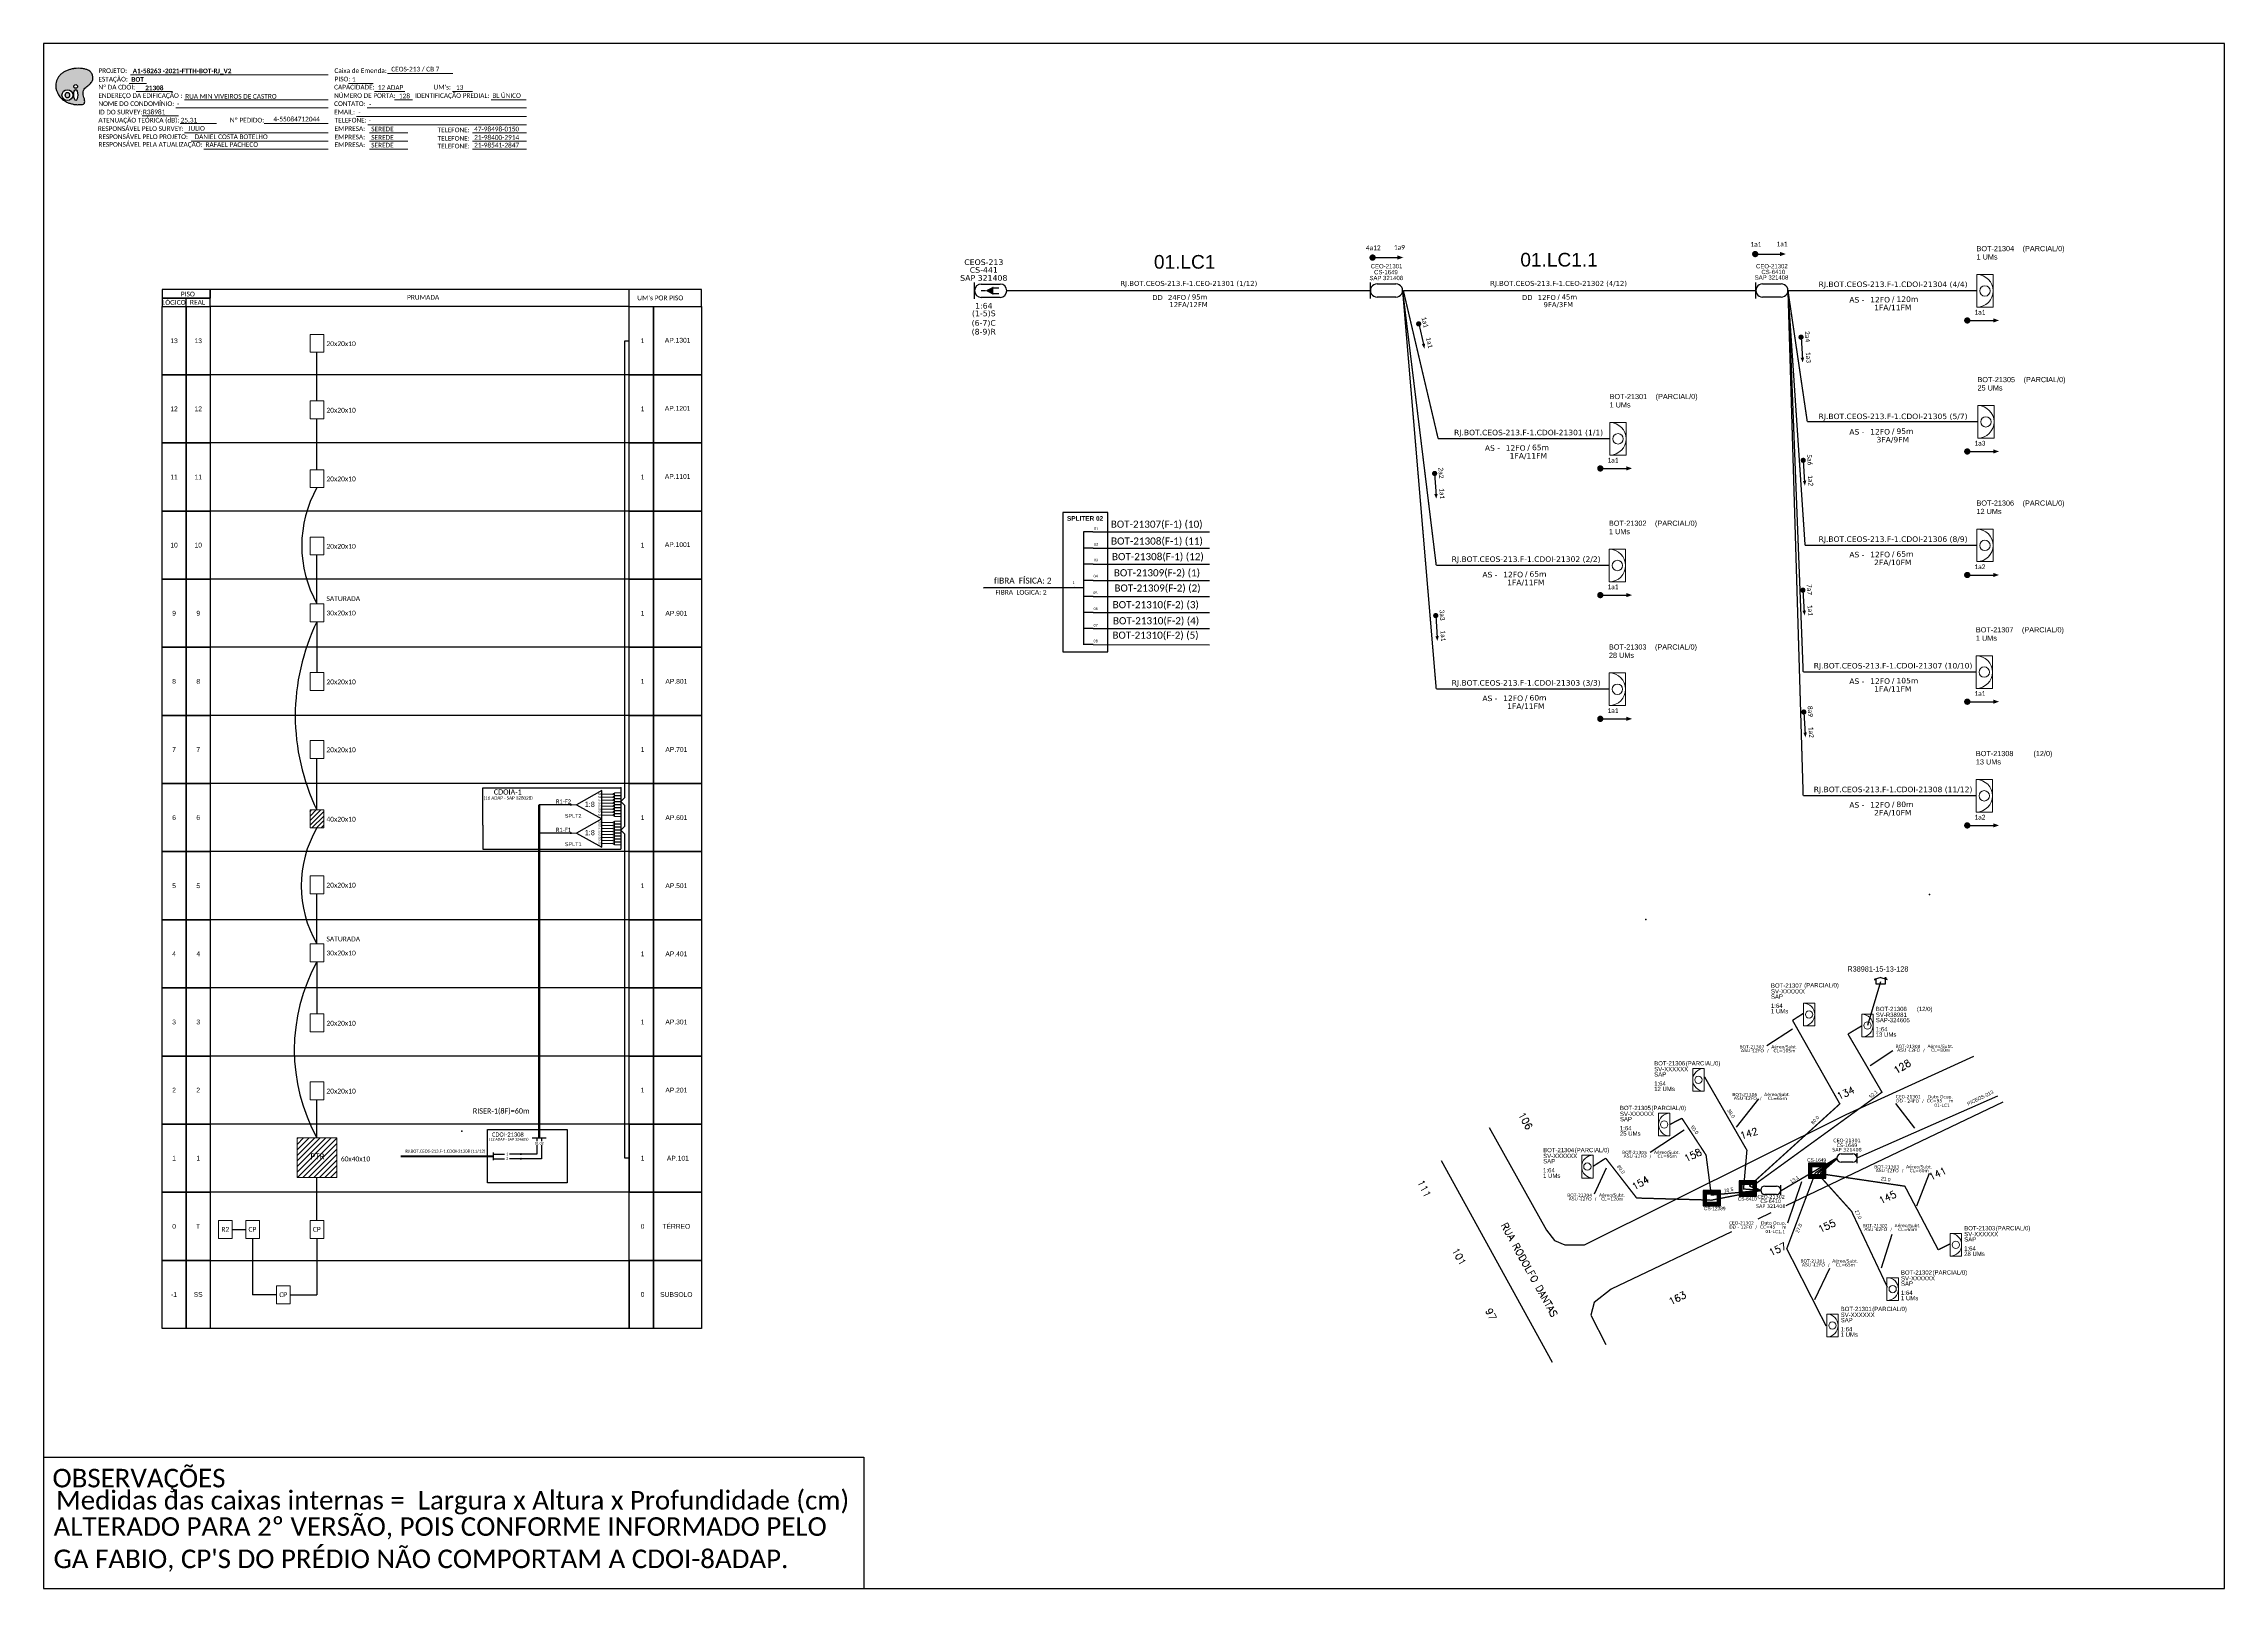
# Model space of a CAD drawing. Header units: inches. Extents: x 26135 to 26973, y 293564 to 294158.
import ezdxf
from ezdxf.enums import TextEntityAlignment as Align

# ---------------------------------------------------------------- set-up
doc = ezdxf.new("R2010")
doc.units = ezdxf.units.IN
doc.header["$MEASUREMENT"] = 0
doc.linetypes.add('DIVIDE2', pattern=[0.625, 0.25, -0.125, 0, -0.125, 0, -0.125])
for name, color, linetype in [('10.1-Caixas Subterrâneas', 5, 'Continuous'), ('20.4-CEOS', 1, 'Continuous'), ('20.5-CEO', 1, 'Continuous'), ('CAP a instalar', 1, 'Continuous'), ('FOLHAS', 7, 'Continuous'), ('label_cabos', 7, 'Continuous'), ('MUB', 252, 'Continuous'), ('NET-RETIRAR', 54, 'DIVIDE2'), ('SETA', 7, 'Continuous'), ('surveys', 7, 'Continuous'), ('surveys legendas', 7, 'Continuous'), ('texto', 255, 'Continuous')]:
    doc.layers.add(name, color=color, linetype=linetype)
for name, color, linetype, lineweight in [("20.0-LEGENDA DOS CDO'S", 1, 'Continuous', 0), ('20.1-CDO_INTERIOR', 1, 'Continuous', 0), ('40.1-ETIQUETAS', 1, 'Continuous', 20)]:
    doc.layers.add(name, color=color, linetype=linetype, lineweight=lineweight)
doc.styles.add('ARIAL', font='arial.ttf')
doc.styles.add('DIGICADE', font='arial.ttf')
doc.styles.add('MtXpl_Calibri', font='calibri.ttf')
doc.styles.add('ROMANS', font='ROMANS.SHX', dxfattribs={"height": 2.5})
doc.styles.add('siredit', font='verdana.ttf')
doc.styles.get("Standard").update_dxf_attribs({"font": 'arial.ttf'})
doc.styles.add('TELEMAR-RJ', font='arial.ttf')
doc.styles.add('WMF-Calibri0', font='calibri.ttf')
doc.styles.add('WMF-Calibri1', font='calibrib.ttf')
doc.linetypes.add('FENCELINE1', pattern='A,0.25,-0.1,[133,ltypeshp.shx,S=0.1,R=0,X=-0.1,Y=0],-0.1,1', length=1.45)
doc.dimstyles.new('CC', dxfattribs={"dimtxt": 1, "dimasz": 2, "dimexe": 0.18, "dimexo": 0.0625, "dimgap": 0.09, "dimtad": 0, "dimdec": 0, "dimrnd": 1, "dimzin": 0, "dimdsep": 46, "dimtxsty": 'siredit', "dimblk": 'NONE', "dimcen": 0, "dimse1": 1, "dimse2": 1, "dimsd1": 1, "dimsd2": 1, "dimclrt": 7, "dimadec": 0, "dimazin": 0, "dimtfac": 1, "dimtdec": 0, "dimtofl": 0, "dimtmove": 0, "dimatfit": 3, "dimfxl": 0, "dimtolj": 1, "dimtzin": 0, "dimarcsym": 0})

# ---------------------------------------------------------------- blocks, each defined once
blk = doc.blocks.new('CDOI_CT_ESQ')
at = {"layer": '20.1-CDO_INTERIOR', "color": 8, "lineweight": 18}
blk.add_lwpolyline([(-2.12, -2.13), (-2.12, 2.12), (0, 2.12), (0.01, -2.13)], close=True, dxfattribs=at)
blk.add_circle((-1.06, 0), 0.68, dxfattribs=at)
blk.add_arc((0.01, 0), 2.13, 90.0276, 270.0276, dxfattribs=at)
at = {"layer": "20.0-LEGENDA DOS CDO'S", "color": 8, "style": 'ARIAL'}
for tag, p in [('SAP', (-9.3, 0.61)), ('CDO_N', (-9.3, 2.69)), ('SURVEY', (-9.3, 1.6)), ('1:XX', (-9.31, -1.08)), ('UMS', (-9.31, -2.09))]:
    blk.add_attdef(tag, p, '', height=0.8, rotation=359.9724, dxfattribs=at)
blk.add_attdef('FIBRAS_UTILIZADAS', text='', height=0.8, rotation=359.9724, dxfattribs=at).set_placement((-1.59, 2.69), align=Align.CENTER)
blk = doc.blocks.new('CDOI_CT_DRT')
at = {"layer": '20.1-CDO_INTERIOR', "color": 8, "lineweight": 18}
blk.add_lwpolyline([(2.13, -2.13), (2.13, 2.12), (0, 2.12), (0, -2.13)], close=True, dxfattribs=at)
blk.add_circle((1.06, 0), 0.68, dxfattribs=at)
blk.add_arc((0, 0), 2.13, 269.9724, 89.9724, dxfattribs=at)
at = {"layer": "20.0-LEGENDA DOS CDO'S", "color": 8, "style": 'ARIAL'}
for tag, p in [('SURVEY', (2.61, 1.6)), ('SAP', (2.61, 0.61)), ('CDO_N', (2.61, 2.69)), ('1:XX', (2.6, -1.08)), ('UMS', (2.6, -2.09))]:
    blk.add_attdef(tag, p, '', height=0.8, rotation=359.9724, dxfattribs=at)
blk.add_attdef('FIBRAS_UTILIZADAS', text='', height=0.8, rotation=359.9724, dxfattribs=at).set_placement((10.32, 2.69), align=Align.CENTER)
blk = doc.blocks.new('*X1')
at = {"color": 0, "linetype": 'Continuous'}
for p, q in [((-1.25, 0.34099), (-0.49099, 1.1)), ((-1.25, 0.517767), (-0.667767, 1.1)), ((-1.25, 0.694544), (-0.844544, 1.1)), ((-1.25, 0.87132), (-1.02132, 1.1)), ((-1.25, 1.048097), (-1.198097, 1.1)), ((-1.25, 0.164214), (-0.8035, 0.610714)), ((-1.25, -0.012563), (-0.8035, 0.433937)), ((-1.25, -0.18934), (-0.8035, 0.25716)), ((-1.25, -0.366117), (-0.8035, 0.080383)), ((-0.789214, 0.625), (-0.314214, 1.1)), ((-0.612437, 0.625), (-0.137437, 1.1)), ((-0.43566, 0.625), (0.03934, 1.1)), ((-0.258883, 0.625), (0.216117, 1.1)), ((-0.082107, 0.625), (0.392893, 1.1)), ((0.09467, 0.625), (0.56967, 1.1)), ((0.271447, 0.625), (0.746447, 1.1)), ((0.448223, 0.625), (0.923223, 1.1)), ((0.625, 0.625), (1.1, 1.1)), ((0.801777, 0.625), (1.25, 1.073223)), ((0.8035, 0.449947), (1.25, 0.896447)), ((0.8035, 0.27317), (1.25, 0.71967)), ((0.8035, 0.096393), (1.25, 0.542893)), ((0.8035, -0.080383), (1.25, 0.366117)), ((0.8035, -0.25716), (1.25, 0.18934)), ((0.8035, -0.433937), (1.25, 0.012563)), ((-1.25, -0.542893), (-0.8035, -0.096393)), ((-1.25, -0.71967), (-0.8035, -0.27317)), ((-1.25, -0.896447), (-0.8035, -0.449947)), ((-1.25, -1.073223), (-0.801777, -0.625)), ((-1.1, -1.1), (-0.625, -0.625)), ((-0.923223, -1.1), (-0.448223, -0.625)), ((-0.746447, -1.1), (-0.271447, -0.625)), ((-0.56967, -1.1), (-0.09467, -0.625)), ((-0.392893, -1.1), (0.082107, -0.625)), ((-0.216117, -1.1), (0.258883, -0.625)), ((-0.03934, -1.1), (0.43566, -0.625)), ((0.137437, -1.1), (0.612437, -0.625)), ((0.314214, -1.1), (0.789214, -0.625)), ((0.49099, -1.1), (1.25, -0.34099)), ((0.667767, -1.1), (1.25, -0.517767)), ((0.8035, -0.610714), (1.25, -0.164214)), ((0.844544, -1.1), (1.25, -0.694544)), ((1.02132, -1.1), (1.25, -0.87132)), ((1.198097, -1.1), (1.25, -1.048097))]:
    blk.add_line(p, q, dxfattribs=at)
blk = doc.blocks.new('MANHOLE_MQ')
at = {"color": 0, "linetype": 'Continuous'}
for p, q in [((0.0000062, 0.0000057), (-0.0000063, 0.0000057)), ((-0.0000063, 0.0000057), (-0.0000063, -0.0000053)), ((-0.000004, 0.0000033), (0.000004, 0.0000033)), ((-0.000004, -0.0000029), (-0.000004, 0.0000033)), ((0.000004, 0.0000033), (0.000004, -0.0000029)), ((0.0000062, -0.0000053), (0.0000062, 0.0000057)), ((-0.0000063, -0.0000053), (0.0000062, -0.0000053)), ((0.000004, -0.0000029), (-0.000004, -0.0000029)), ((0.000004, -0.0000029), (0.000004, -0.0000029))]:
    blk.add_line(p, q, dxfattribs=at)
at = {"color": 0, "linetype": 'Continuous', "xscale": 5e-06, "yscale": 5e-06, "zscale": 1e-05}
blk.add_blockref('*X1', (0, 0.0000002), dxfattribs=at)
blk = doc.blocks.new('Inst CB DT OCUP CFOA-SM-DD-S-12')
at = {"layer": 'label_cabos', "color": 0, "style": 'siredit'}
for tag, flags, p in [('ID_ATIVIDADE', 3, (1.31, 2.67)), ('FATOR', 1, (11.56, 2.55))]:
    blk.add_attdef(tag, text='', height=1, rotation=359.69001, dxfattribs=dict(at, flags=flags)).set_placement(p, align=Align.MIDDLE_CENTER)
for tag, p in [('TIPO_CABO', (1.11, 0)), ('DESTINO_CABO', (3.13, 1.26)), ('CABO', (4.69, -0.05)), ('/', (7.71, -0.05)), ('LANCE', (10.41, 0.02)), ('TIPO_CABO', (13.11, 1.24)), ('UND', (16.46, 0)), ('FID', (13.65, -1.41))]:
    blk.add_attdef(tag, text='', height=1, rotation=359.69001, dxfattribs=at).set_placement(p, align=Align.MIDDLE_CENTER)
blk.add_attdef('QTDE', (11.93, -0.45), '', height=1, rotation=359.69001, dxfattribs=at)
blk = doc.blocks.new('LEGENDA DOS CABOS')
at = {"layer": 'label_cabos', "color": 0, "style": 'siredit'}
for tag, p in [('TIPO_CABO', (2.74, 0.52)), ('ID', (4.24, 1.63)), ('CABO', (6.16, 0.47)), ('/', (9.19, 0.47)), ('METROS', (14.36, 0.47)), ('XX', (14.31, 1.67))]:
    blk.add_attdef(tag, text='', height=1, rotation=359.69001, dxfattribs=at).set_placement(p, align=Align.MIDDLE_CENTER)
blk = doc.blocks.new('_None')
blk = doc.blocks.new('Inst CB DT OCUP CFOA-SM-DD-G-24')
at = {"layer": 'label_cabos', "color": 0, "style": 'siredit'}
for tag, flags, p in [('ID_ATIVIDADE', 3, (1.31, 2.67)), ('FATOR', 1, (11.56, 2.55))]:
    blk.add_attdef(tag, text='', height=1, rotation=359.69001, dxfattribs=dict(at, flags=flags)).set_placement(p, align=Align.MIDDLE_CENTER)
for tag, p in [('TIPO_CABO', (1.11, 0)), ('DESTINO_CABO', (3.13, 1.26)), ('CABO', (4.69, -0.05)), ('/', (7.71, -0.05)), ('LANCE', (10.41, 0.02)), ('TIPO_CABO', (13.11, 1.24)), ('UND', (16.46, 0)), ('FID', (13.65, -1.41))]:
    blk.add_attdef(tag, text='', height=1, rotation=359.69001, dxfattribs=at).set_placement(p, align=Align.MIDDLE_CENTER)
blk.add_attdef('QTDE', (11.93, -0.45), '', height=1, rotation=359.69001, dxfattribs=at)
blk = doc.blocks.new('ETIQUETA_RS5F')
at = {"layer": '40.1-ETIQUETAS', "color": 0, "style": 'siredit'}
blk.add_text('/', height=1.5, dxfattribs=at).set_placement((1.55, -1.95), align=Align.MIDDLE_RIGHT)
for tag, p in [('ETIQUETA_R_SECUNDARIA', (1.18, 2.1)), ('ETIQUETA_R_PRIMARIA', (1.18, 4.1)), ('F_ATIVAS/F_MORTAS', (1.11, -4.24))]:
    blk.add_attdef(tag, text='', height=1.5, dxfattribs=at).set_placement(p, align=Align.MIDDLE_CENTER)
for tag, p in [('TIPO_CABO', (-6.62, -2.12)), ('CAP_CABO', (0.37, -2.09))]:
    blk.add_attdef(tag, text='', height=1.5, dxfattribs=at).set_placement(p, align=Align.MIDDLE_RIGHT)
blk.add_attdef('METROS', text='', height=1.5, dxfattribs=at).set_placement((2.11, -1.95), align=Align.MIDDLE_LEFT)
for tag, p in [('FUSÃO_1', (0.82, -8.39)), ('FUSÃO_2', (0.82, -10.6)), ('FUSÃO_3', (0.82, -12.93)), ('FUSÃO_4', (0.82, -15.14)), ('FUSÃO_5', (0.82, -17.16))]:
    blk.add_attdef(tag, text='', height=1.5, dxfattribs=at).set_placement(p, align=Align.CENTER)
blk = doc.blocks.new('CDOI_INT')
at = {"layer": '20.1-CDO_INTERIOR', "color": 0, "lineweight": 18}
blk.add_lwpolyline([(4.25, -4.25), (4.25, 4.25), (0, 4.25), (0, -4.25)], close=True, dxfattribs=at)
blk.add_circle((2.12, 0), 1.36, dxfattribs=at)
blk.add_arc((0, 0), 4.25, 270, 90, dxfattribs=at)
at = {"layer": "20.0-LEGENDA DOS CDO'S", "color": 0, "style": 'ARIAL'}
for tag, p in [('CDO_N', (-0.08, 10.38)), ('SPLITER_1', (21.18, 10.38)), ('SAP', (-0.08, 6.23)), ('SURVEY', (-0.08, 8.2)), ('SPLITER_2', (21.19, 8.68)), ('1:XX', (5.94, -2.22)), ('UMS', (5.94, -4.24))]:
    blk.add_attdef(tag, p, '', height=1.36, dxfattribs=at)
blk.add_attdef('FIBRAS_UTILIZADAS', text='', height=1.36, dxfattribs=at).set_placement((15.34, 10.38), align=Align.CENTER)
blk = doc.blocks.new('CEOS_RP_CT_DRT')
at = {"layer": '20.4-CEOS', "color": 0}
for p, q in [((-4.54, 1.19), (-1.19, 1.19)), ((-1.19, -1.19), (-4.54, -1.19))]:
    blk.add_line(p, q, dxfattribs=at)
for points in [[(-5.73, -1.43), (-5.73, 1.44)], [(-3.79, 0), (-4.59, 0)], [(-2.47, 0.48), (-1.45, 0.48)], [(-2.47, -0.52), (-1.45, -0.52)]]:
    blk.add_lwpolyline(points, dxfattribs=at)
blk.add_lwpolyline([(-3.79, 0, 0, 1.47, 0), (-2.41, 0, 1.47, 1.47, 0)], format="xyseb", dxfattribs=at)
for centre, start, end in [((-4.54, 0), 90, 270), ((-1.19, 0), 270, 90)]:
    blk.add_arc(centre, 1.19, start, end, dxfattribs=at)
at = {"layer": '20.4-CEOS', "color": 7, "style": 'siredit'}
for tag, p in [('Nº_DA_CEOS', (-2.86, 5.6)), ('LOCAL', (-2.86, 4.24)), ('SAP', (-2.86, 2.78)), ('RACIO_SPLITAGEM', (-2.86, -1.88)), ('FIBRAS_SPLITTER', (-2.86, -3.58)), ('RESERVA_FINAIS', (-2.86, -6.39)), ('FIBRAS_TOP_C', (-2.86, -5.08))]:
    blk.add_attdef(tag, text='', height=1.01, dxfattribs=at).set_placement(p, align=Align.TOP_CENTER)
blk = doc.blocks.new('OI')
h = blk.add_hatch(color=40)
edge = h.paths.add_edge_path()
edge.add_spline(control_points=[(4.35, -0.67), (3.92, -0.99), (3.26, -1.5), (2.81, -2.59), (2.9, -3.5), (3.06, -4.27), (3.31, -4.85), (3.37, -5.39), (3.4, -5.88), (3.2, -6.4), (2.54, -6.61), (1.65, -6.63), (0.55, -6.67), (-0.56, -6.42), (-1.61, -6.14), (-2.77, -5.61), (-3.92, -4.77), (-4.89, -3.7), (-5.34, -2.65), (-5.6, -1.94), (-5.85, -0.96), (-5.71, 0.47), (-5.1, 2.02), (-4.14, 3.02), (-3.3, 3.61), (-2.37, 4.16), (-1.36, 4.44), (-0.56, 4.7), (0.79, 4.85), (2.24, 4.97), (3.79, 4.57), (4.67, 4.21), (5.44, 3.65), (5.76, 2.99), (6.03, 2.21), (6.01, 1.46), (5.72, 0.64), (5.31, 0.08), (4.88, -0.38), (4.51, -0.55), (4.35, -0.67)], knot_values=[0, 0, 0, 0, 1.60434, 2.417191, 3.427595, 4.282808, 4.776746, 5.304182, 5.888771, 6.258406, 6.858137, 7.79129, 8.986195, 10.124242, 11.187857, 12.242908, 13.953784, 15.414161, 16.515391, 17.349188, 17.675853, 19.552021, 21.515531, 22.568638, 23.63245, 24.621084, 25.782718, 26.745347, 27.142653, 29.870543, 31.004649, 31.921532, 32.709589, 33.801391, 34.042471, 35.192333, 35.971461, 36.628871, 37.254359, 37.836911, 37.836911, 37.836911, 37.836911], degree=3, periodic=0)
h.paths.add_polyline_path([(1.13, -0.87, -1), (-0.04, -0.87, -1)], flags=16)
edge = h.paths.add_edge_path(flags=16)
edge.add_ellipse((0.56, -3.59), major_axis=(-0.02, 1.71), ratio=0.361305, start_angle=0, end_angle=360)
h.paths.add_polyline_path([(-0.36, -3.62, -1), (-3.8, -3.62, -1)], flags=16)
edge = h.paths.add_edge_path(flags=0)
edge.add_ellipse((-2.08, -3.62), major_axis=(0, 0.885), ratio=0.758294, start_angle=0, end_angle=360)
at = {"color": 40}
for centre, radius in [((-2.08, -3.62), 1.72), ((0.54, -0.87), 0.587)]:
    blk.add_circle(centre, radius, dxfattribs=at)
blk.add_ellipse((-2.08, -3.62), major_axis=(0, 0.885), ratio=0.758294, start_param=-3.141592653589791, end_param=3.141592653589791, dxfattribs=at)
blk.add_ellipse((0.56, -3.59), major_axis=(-0.02, 1.71), ratio=0.361305, dxfattribs=at)
at = {"color": 40, "start_tangent": (-0.800898, -0.598801), "end_tangent": (-0.800898, -0.598801)}
blk.add_spline([(4.35, -0.67), (3.2, -1.78), (2.9, -2.54), (2.92, -3.55), (3.12, -4.38), (3.28, -4.85), (3.37, -5.37), (3.35, -5.95), (3.2, -6.29), (2.66, -6.55), (1.73, -6.63), (0.54, -6.62), (-0.58, -6.41), (-1.6, -6.11), (-2.56, -5.67), (-3.95, -4.67), (-4.89, -3.56), (-5.37, -2.56), (-5.64, -1.78), (-5.72, -1.46), (-5.63, 0.42), (-4.84, 2.22), (-4.13, 2.99), (-3.27, 3.62), (-2.4, 4.09), (-1.3, 4.47), (-0.37, 4.72), (0.02, 4.77), (2.75, 4.8), (3.85, 4.53), (4.69, 4.16), (5.31, 3.68), (5.85, 2.73), (5.93, 2.5), (5.94, 1.35), (5.67, 0.62), (5.29, 0.08), (4.84, -0.36), (4.35, -0.67)], degree=3, dxfattribs=at)
blk = doc.blocks.new('SURVEY_SURVEY')
for p, q in [((0, 0.0000127), (-0.0000126, 0.000009)), ((-0.0000126, 0.000009), (-0.0000086, 0.000009)), ((-0.0000086, 0), (-0.0000086, 0.000009)), ((0, 0.0000127), (0.0000126, 0.000009)), ((0.0000084, 0.0000132), (0.0000098, 0.0000132)), ((0.0000084, 0.0000103), (0.0000084, 0.0000132)), ((0.0000126, 0.000009), (0.0000086, 0.000009)), ((0.0000086, 0.000009), (0.0000086, 0)), ((0.0000098, 0.0000132), (0.0000098, 0.0000099)), ((0.0000086, 0), (-0.0000086, 0))]:
    blk.add_line(p, q)
at = {"ltscale": 6}
blk.add_circle((0, 0.0000045), 0.0000000477, dxfattribs=at)
blk = doc.blocks.new('A$C415C251F')
at = {"color": 3}
blk.add_point((0, 0), dxfattribs=at)
blk = doc.blocks.new('LEG_CDOIA8_C-SPLT_ESQ')
at = {"color": 3, "extrusion": (0, 0, -1), "xscale": -1, "zscale": -1}
blk.add_blockref('A$C415C251F', (0, 0), dxfattribs=at)
at = {"color": 1, "style": 'WMF-Calibri0', "flags": 4}
blk.add_attdef('MODELO', text='', height=1.5, dxfattribs=at).set_placement((22.5, -4.5), align=Align.CENTER)
blk.add_attdef('CDO', (21.4, -2.6), '', height=2, dxfattribs=at)
at = {"style": 'ARIAL', "flags": 4}
blk.add_attdef('SPLITAGEM', text='', height=1.5, dxfattribs=at).set_placement((18.6, -12.6), align=Align.CENTER)
blk = doc.blocks.new('SPLT_1-8_SC-APC')
at = {"color": 1, "lineweight": 0}
blk.add_lwpolyline([(-17.04, -7.55), (-19.26, -7.55)], dxfattribs=at)
at = {"color": 1}
blk.add_lwpolyline([(-7.37, -2.1), (-17.04, -7.55), (-7.37, -13), (-7.37, -2.1)], dxfattribs=at)
at = {"color": 3, "lineweight": 0}
for points in [[(-2.99, -3.51), (-7.37, -3.51)], [(-7.37, -4.66), (-2.99, -4.66)], [(-7.37, -5.82), (-2.99, -5.82)], [(-7.37, -6.97), (-2.99, -6.97)], [(-7.37, -8.12), (-2.99, -8.12)], [(-2.41, -3.02), (-2.41, -4)], [(-2.41, -3.02), (0, -3.02)], [(-2.41, -4), (0, -4)], [(-2.41, -4.17), (-2.41, -5.16)], [(-2.41, -4.17), (0, -4.17)], [(-2.41, -5.16), (0, -5.16)], [(-2.41, -5.32), (-2.41, -6.31)], [(-2.41, -5.32), (0, -5.32)], [(-2.41, -6.31), (0, -6.31)], [(-2.41, -6.48), (-2.41, -7.46)], [(-2.41, -6.48), (0, -6.48)], [(-2.41, -7.46), (0, -7.46)], [(-2.41, -7.63), (-2.41, -8.62)], [(-2.41, -7.63), (0, -7.63)], [(-7.37, -9.28), (-2.99, -9.28)], [(-7.37, -10.43), (-2.99, -10.43)], [(-7.37, -11.58), (-2.99, -11.58)], [(-2.41, -8.62), (0, -8.62)], [(-2.41, -8.78), (-2.41, -9.77)], [(-2.41, -8.78), (0, -8.78)], [(-2.41, -9.77), (0, -9.77)], [(-2.41, -9.94), (-2.41, -10.92)], [(-2.41, -9.94), (0, -9.94)], [(-2.41, -10.92), (0, -10.92)], [(-2.41, -11.09), (-2.41, -12.08)], [(-2.41, -11.09), (0, -11.09)], [(-2.41, -12.08), (0, -12.08)]]:
    blk.add_lwpolyline(points, dxfattribs=at)
for points in [[(-2.99, -3.22), (-2.41, -3.22), (-2.41, -3.8), (-2.99, -3.8)], [(-2.99, -4.38), (-2.41, -4.38), (-2.41, -4.95), (-2.99, -4.95)], [(-2.99, -5.53), (-2.41, -5.53), (-2.41, -6.1), (-2.99, -6.1)], [(-2.99, -6.68), (-2.41, -6.68), (-2.41, -7.26), (-2.99, -7.26)], [(-2.99, -7.84), (-2.41, -7.84), (-2.41, -8.41), (-2.99, -8.41)], [(-2.99, -8.99), (-2.41, -8.99), (-2.41, -9.56), (-2.99, -9.56)], [(-2.99, -10.14), (-2.41, -10.14), (-2.41, -10.72), (-2.99, -10.72)], [(-2.99, -11.3), (-2.41, -11.3), (-2.41, -11.87), (-2.99, -11.87)]]:
    blk.add_lwpolyline(points, close=True, dxfattribs=at)
at = {"color": 1, "style": 'ARIAL'}
for s, height, p in [('1:8', 2, (-13.91, -8.4)), ('S1', 0.75, (-8.74, -3.78)), ('S2', 0.75, (-8.74, -4.97)), ('S3', 0.75, (-8.74, -6.18)), ('S4', 0.75, (-8.74, -7.36)), ('S5', 0.75, (-8.74, -8.57)), ('S6', 0.75, (-8.74, -9.69)), ('S7', 0.75, (-8.74, -10.78)), ('S8', 0.75, (-8.74, -11.9))]:
    blk.add_text(s, height=height, dxfattribs=at).set_placement(p)

msp = doc.modelspace()

# ---------------------------------------------------------------- hatches: boundary and pattern name
h = msp.add_hatch()
h.set_pattern_fill('ANSI31', color=1, scale=10)
h.set_pattern_definition([(45, (14049.6099, 292080.3023), (-0.88388348, 0.88388348), [])])
h.paths.add_polyline_path([(26242.43, 293863.3), (26237.13, 293863.3), (26237.13, 293856.4), (26242.43, 293856.4)])
h = msp.add_hatch(color=3)
h.dxf.hatch_style = 1
edge = h.paths.add_edge_path()
edge.add_arc((26337.41, 293865.33), 0.205, 0, 360)
h = msp.add_hatch(color=3)
h.dxf.hatch_style = 1
edge = h.paths.add_edge_path()
edge.add_arc((26337.41, 293854.43), 0.205, 0, 360)
h = msp.add_hatch()
h.set_pattern_fill('ANSI31', color=1, scale=12, style=0)
h.set_pattern_definition([(45, (25498.6088, 293259.9029), (-1.0606602, 1.0606602), [])])
h.paths.add_polyline_path([(26247.37, 293737.17), (26232.2, 293737.17), (26232.2, 293722.03), (26247.37, 293722.03)])
h.paths.add_polyline_path([(26236.92, 293728.11), (26243.43, 293728.11), (26243.43, 293732.06), (26236.92, 293732.06)], flags=9)
h = msp.add_hatch(color=3)
h.dxf.hatch_style = 1
edge = h.paths.add_edge_path()
edge.add_arc((26318.18, 293730.99), 0.205, 0, 360)
h = msp.add_hatch(color=3)
h.dxf.hatch_style = 1
edge = h.paths.add_edge_path()
edge.add_arc((26318.18, 293729.18), 0.205, 0, 360)

# ---------------------------------------------------------------- linework, layer by layer
for p, q in [((26387.66, 294063.41), (26198.72, 294063.41)), ((26198.72, 294063.41), (26198.72, 294063.41)), ((26198.72, 294063.41), (26198.72, 294060.12)), ((26387.66, 294056.83), (26387.66, 294063.41))]:
    msp.add_line(p, q)
at = {"color": 0}
for p, q in [((26359.89, 294056.83), (26198.72, 294056.83)), ((26359.89, 294030.63), (26198.72, 294030.63)), ((26359.89, 294004.44), (26198.72, 294004.44)), ((26359.89, 293978.24), (26198.72, 293978.24)), ((26359.89, 293952.05), (26198.72, 293952.05)), ((26359.89, 293925.85), (26198.72, 293925.85)), ((26359.89, 293899.66), (26198.72, 293899.66)), ((26359.89, 293873.46), (26198.72, 293873.46)), ((26359.89, 293847.27), (26198.72, 293847.27)), ((26359.89, 293821.07), (26198.72, 293821.07)), ((26359.89, 293794.88), (26198.72, 293794.88)), ((26359.89, 293768.68), (26198.72, 293768.68)), ((26359.89, 293742.49), (26198.72, 293742.49)), ((26359.89, 293742.49), (26359.89, 293716.29)), ((26359.89, 293716.29), (26198.72, 293716.29)), ((26198.72, 293690.1), (26359.89, 293690.1)), ((26359.89, 293690.1), (26359.89, 293663.9)), ((26359.89, 293663.9), (26198.72, 293663.9))]:
    msp.add_line(p, q, dxfattribs=at)
at = {"color": 7, "linetype": 'Continuous'}
for p, q in [((26534.56, 293970.26), (26534.56, 293926.84)), ((26538.08, 293970.26), (26534.56, 293970.26)), ((26538.26, 293963.98), (26534.74, 293963.98)), ((26538.26, 293957.79), (26534.74, 293957.79)), ((26538.26, 293951.57), (26534.74, 293951.57)), ((26530.91, 293948.84), (26534.55, 293948.84)), ((26538.26, 293945.4), (26534.74, 293945.4)), ((26538.26, 293939.24), (26534.74, 293939.24)), ((26538.26, 293933.05), (26534.74, 293933.05)), ((26538.26, 293926.87), (26534.74, 293926.87))]:
    msp.add_line(p, q, dxfattribs=at)
at = {"color": 10, "linetype": 'Continuous'}
for p, q in [((26538.08, 293970.26), (26583.03, 293970.25)), ((26538.26, 293963.98), (26583.03, 293963.97)), ((26538.26, 293957.8), (26583.03, 293957.79)), ((26538.26, 293951.58), (26583.03, 293951.57)), ((26538.26, 293945.42), (26583.03, 293945.4)), ((26538.26, 293939.25), (26583.03, 293939.24)), ((26538.26, 293933.06), (26583.03, 293933.05)), ((26538.26, 293926.87), (26583.03, 293926.86))]:
    msp.add_line(p, q, dxfattribs=at)
at = {"color": 1, "linetype": 'Continuous', "lineweight": 60}
msp.add_line((26530.91, 293948.84), (26496.13, 293948.73), dxfattribs=at)
at = {"color": 1}
for p, q in [((26303.54, 293871.83), (26356.67, 293871.83)), ((26303.54, 293857.51), (26303.54, 293871.83)), ((26356.67, 293871.83), (26356.67, 293848.23))]:
    msp.add_line(p, q, dxfattribs=at)
at = {"color": 5}
msp.add_line((26322.54, 293737.22), (26327.95, 293737.22), dxfattribs=at)
for points in [[(26134.68, 293563.98), (26973.25, 293563.98), (26973.25, 294157.98), (26134.68, 294157.98), (26134.68, 293563.98)], [(26189.47, 294056.83), (26189.47, 294060.12)], [(26359.87, 294056.83), (26359.87, 294063.41)], [(26134.68, 293614.47), (26450.03, 293614.47)]]:
    msp.add_lwpolyline(points)
at = {"color": 7, "lineweight": 0}
for points in [[(26168.15, 294145.94), (26244.13, 294145.94)], [(26266.97, 294146.43), (26292.1, 294146.43)], [(26167.64, 294142.66), (26174.19, 294142.66)], [(26170.3, 294139.59), (26184.24, 294139.59)], [(26188.87, 294136.35), (26244.13, 294136.35)], [(26251.92, 294142.7), (26261.41, 294142.7)], [(26261.97, 294139.59), (26273.59, 294139.59)], [(26269.56, 294136.35), (26276.5, 294136.35)], [(26291.91, 294139.59), (26299.58, 294139.59)], [(26306.73, 294136.35), (26320.29, 294136.35)], [(26172.62, 294130.18), (26186.56, 294130.18)], [(26185.46, 294133.24), (26244.13, 294133.24)], [(26187.16, 294127.21), (26201.1, 294127.21)], [(26219.49, 294127.22), (26243.98, 294127.22)], [(26219.99, 294127.22), (26244.14, 294127.22)], [(26255.05, 294130), (26320.32, 294130)], [(26259.09, 294133.24), (26320.32, 294133.24)], [(26259.33, 294126.77), (26320.32, 294126.77)], [(26188.87, 294123.65), (26244.13, 294123.65)], [(26191.36, 294120.42), (26244.13, 294120.42)], [(26259.94, 294123.65), (26274.74, 294123.65)], [(26259.94, 294120.42), (26274.74, 294120.42)], [(26299.55, 294123.65), (26320.32, 294123.65)], [(26299.55, 294120.42), (26320.32, 294120.42)], [(26196.32, 294117.45), (26244.13, 294117.45)], [(26259.94, 294117.45), (26274.74, 294117.45)], [(26299.55, 294117.45), (26320.32, 294117.45)]]:
    msp.add_lwpolyline(points, dxfattribs=at)
for points, const_width in [([(26645.1, 294075.71, 1), (26646.31, 294075.71, 1)], 1.21), ([(26792.24, 294077.06, 1), (26793.45, 294077.06, 1)], 1.21), ([(26663.32, 294050.69, 1), (26663.54, 294049.72, 1)], 1), ([(26873.77, 294051.53, 1), (26874.98, 294051.53, 1)], 1.21), ([(26810.43, 294045.61, 1), (26810.49, 294044.61, 1)], 1), ([(26873.77, 294001.15, 1), (26874.98, 294001.15, 1)], 1.21), ([(26669.54, 293993.2, 1), (26669.6, 293992.21, 1)], 1), ([(26732.67, 293994.63, 1), (26733.88, 293994.63, 1)], 1.21), ([(26811.27, 293998.24, 1), (26811.33, 293997.25, 1)], 1), ([(26873.77, 293953.65, 1), (26874.98, 293953.65, 1)], 1.21), ([(26732.67, 293945.91, 1), (26733.88, 293945.91, 1)], 1.21), ([(26811.14, 293948.33, 1), (26811.2, 293947.33, 1)], 1), ([(26669.96, 293938.54, 1), (26670.03, 293937.54, 1)], 1), ([(26811.5, 293901.45, 1), (26811.56, 293900.45, 1)], 1), ([(26873.77, 293904.93, 1), (26874.98, 293904.93, 1)], 1.21), ([(26732.67, 293898.34, 1), (26733.88, 293898.34, 1)], 1.21), ([(26873.77, 293857.36, 1), (26874.98, 293857.36, 1)], 1.21)]:
    msp.add_lwpolyline(points, format="xyb", close=True, dxfattribs=dict(const_width=const_width))
for points in [[(26180.21, 294060.12), (26198.72, 294060.12), (26198.72, 294063.41), (26180.21, 294063.41)], [(26180.21, 294056.83), (26198.72, 294056.83), (26198.72, 294060.12), (26180.21, 294060.12)]]:
    msp.add_lwpolyline(points, close=True)
at = {"color": 0}
for points in [[(26180.21, 294056.83), (26189.47, 294056.83), (26189.47, 294030.63), (26180.21, 294030.63)], [(26189.47, 294056.83), (26198.72, 294056.83), (26198.72, 294030.63), (26189.47, 294030.63)], [(26359.89, 294056.83), (26369.15, 294056.83), (26369.15, 294030.63), (26359.89, 294030.63)], [(26369.15, 294056.83), (26387.66, 294056.83), (26387.66, 294030.63), (26369.15, 294030.63)], [(26180.21, 294030.63), (26189.47, 294030.63), (26189.47, 294004.44), (26180.21, 294004.44)], [(26189.47, 294030.63), (26198.72, 294030.63), (26198.72, 294004.44), (26189.47, 294004.44)], [(26359.89, 294030.63), (26369.15, 294030.63), (26369.15, 294004.44), (26359.89, 294004.44)], [(26369.15, 294030.63), (26387.66, 294030.63), (26387.66, 294004.44), (26369.15, 294004.44)], [(26180.21, 294004.44), (26189.47, 294004.44), (26189.47, 293978.24), (26180.21, 293978.24)], [(26189.47, 294004.44), (26198.72, 294004.44), (26198.72, 293978.24), (26189.47, 293978.24)], [(26359.89, 294004.44), (26369.15, 294004.44), (26369.15, 293978.24), (26359.89, 293978.24)], [(26369.15, 294004.44), (26387.66, 294004.44), (26387.66, 293978.24), (26369.15, 293978.24)], [(26180.21, 293978.24), (26189.47, 293978.24), (26189.47, 293952.05), (26180.21, 293952.05)], [(26189.47, 293978.24), (26198.72, 293978.24), (26198.72, 293952.05), (26189.47, 293952.05)], [(26359.89, 293978.24), (26369.15, 293978.24), (26369.15, 293952.05), (26359.89, 293952.05)], [(26369.15, 293978.24), (26387.66, 293978.24), (26387.66, 293952.05), (26369.15, 293952.05)], [(26180.21, 293952.05), (26189.47, 293952.05), (26189.47, 293925.85), (26180.21, 293925.85)], [(26189.47, 293952.05), (26198.72, 293952.05), (26198.72, 293925.85), (26189.47, 293925.85)], [(26359.89, 293952.05), (26369.15, 293952.05), (26369.15, 293925.85), (26359.89, 293925.85)], [(26369.15, 293952.05), (26387.66, 293952.05), (26387.66, 293925.85), (26369.15, 293925.85)], [(26180.21, 293925.85), (26189.47, 293925.85), (26189.47, 293899.66), (26180.21, 293899.66)], [(26189.47, 293925.85), (26198.72, 293925.85), (26198.72, 293899.66), (26189.47, 293899.66)], [(26359.89, 293925.85), (26369.15, 293925.85), (26369.15, 293899.66), (26359.89, 293899.66)], [(26369.15, 293925.85), (26387.66, 293925.85), (26387.66, 293899.66), (26369.15, 293899.66)], [(26180.21, 293899.66), (26189.47, 293899.66), (26189.47, 293873.46), (26180.21, 293873.46)], [(26189.47, 293899.66), (26198.72, 293899.66), (26198.72, 293873.46), (26189.47, 293873.46)], [(26359.89, 293899.66), (26369.15, 293899.66), (26369.15, 293873.46), (26359.89, 293873.46)], [(26369.15, 293899.66), (26387.66, 293899.66), (26387.66, 293873.46), (26369.15, 293873.46)], [(26180.21, 293873.46), (26189.47, 293873.46), (26189.47, 293847.27), (26180.21, 293847.27)], [(26189.47, 293873.46), (26198.72, 293873.46), (26198.72, 293847.27), (26189.47, 293847.27)], [(26359.89, 293873.46), (26369.15, 293873.46), (26369.15, 293847.27), (26359.89, 293847.27)], [(26369.15, 293873.46), (26387.66, 293873.46), (26387.66, 293847.27), (26369.15, 293847.27)], [(26180.21, 293847.27), (26189.47, 293847.27), (26189.47, 293821.07), (26180.21, 293821.07)], [(26189.47, 293847.27), (26198.72, 293847.27), (26198.72, 293821.07), (26189.47, 293821.07)], [(26359.89, 293847.27), (26369.15, 293847.27), (26369.15, 293821.07), (26359.89, 293821.07)], [(26369.15, 293847.27), (26387.66, 293847.27), (26387.66, 293821.07), (26369.15, 293821.07)], [(26180.21, 293821.07), (26189.47, 293821.07), (26189.47, 293794.88), (26180.21, 293794.88)], [(26189.47, 293821.07), (26198.72, 293821.07), (26198.72, 293794.88), (26189.47, 293794.88)], [(26359.89, 293821.07), (26369.15, 293821.07), (26369.15, 293794.88), (26359.89, 293794.88)], [(26369.15, 293821.07), (26387.66, 293821.07), (26387.66, 293794.88), (26369.15, 293794.88)], [(26180.21, 293794.88), (26189.47, 293794.88), (26189.47, 293768.68), (26180.21, 293768.68)], [(26189.47, 293794.88), (26198.72, 293794.88), (26198.72, 293768.68), (26189.47, 293768.68)], [(26359.89, 293794.88), (26369.15, 293794.88), (26369.15, 293768.68), (26359.89, 293768.68)], [(26369.15, 293794.88), (26387.66, 293794.88), (26387.66, 293768.68), (26369.15, 293768.68)], [(26180.21, 293768.68), (26189.47, 293768.68), (26189.47, 293742.49), (26180.21, 293742.49)], [(26189.47, 293768.68), (26198.72, 293768.68), (26198.72, 293742.49), (26189.47, 293742.49)], [(26359.89, 293768.68), (26369.15, 293768.68), (26369.15, 293742.49), (26359.89, 293742.49)], [(26369.15, 293768.68), (26387.66, 293768.68), (26387.66, 293742.49), (26369.15, 293742.49)], [(26180.21, 293742.49), (26189.47, 293742.49), (26189.47, 293716.29), (26180.21, 293716.29)], [(26189.47, 293742.49), (26198.72, 293742.49), (26198.72, 293716.29), (26189.47, 293716.29)], [(26359.89, 293742.49), (26369.15, 293742.49), (26369.15, 293716.29), (26359.89, 293716.29)], [(26369.15, 293742.49), (26387.66, 293742.49), (26387.66, 293716.29), (26369.15, 293716.29)], [(26180.21, 293716.29), (26189.47, 293716.29), (26189.47, 293690.1), (26180.21, 293690.1)], [(26189.47, 293716.29), (26198.72, 293716.29), (26198.72, 293690.1), (26189.47, 293690.1)], [(26359.89, 293716.29), (26369.15, 293716.29), (26369.15, 293690.1), (26359.89, 293690.1)], [(26369.15, 293716.29), (26387.66, 293716.29), (26387.66, 293690.1), (26369.15, 293690.1)], [(26180.21, 293690.1), (26189.47, 293690.1), (26189.47, 293663.9), (26180.21, 293663.9)], [(26189.47, 293690.1), (26198.72, 293690.1), (26198.72, 293663.9), (26189.47, 293663.9)], [(26359.89, 293690.1), (26369.15, 293690.1), (26369.15, 293663.9), (26359.89, 293663.9)], [(26369.15, 293690.1), (26387.66, 293690.1), (26387.66, 293663.9), (26369.15, 293663.9)]]:
    msp.add_lwpolyline(points, close=True, dxfattribs=at)
at = {"lineweight": 0}
for points in [[(26237.13, 294046.16), (26242.43, 294046.16), (26242.43, 294039.27), (26237.13, 294039.27)], [(26237.13, 294020.56), (26242.43, 294020.56), (26242.43, 294013.67), (26237.13, 294013.67)], [(26237.13, 293994.15), (26242.43, 293994.15), (26242.43, 293987.26), (26237.13, 293987.26)], [(26237.13, 293968.23), (26242.43, 293968.23), (26242.43, 293961.34), (26237.13, 293961.34)], [(26237.13, 293916.11), (26242.43, 293916.11), (26242.43, 293909.21), (26237.13, 293909.21)], [(26237.13, 293889.99), (26242.43, 293889.99), (26242.43, 293883.1), (26237.13, 293883.1)], [(26237.13, 293837.96), (26242.43, 293837.96), (26242.43, 293831.06), (26237.13, 293831.06)], [(26237.13, 293784.85), (26242.43, 293784.85), (26242.43, 293777.96), (26237.13, 293777.96)], [(26237.13, 293758.75), (26242.43, 293758.75), (26242.43, 293751.86), (26237.13, 293751.86)], [(26201.93, 293705.45), (26207.23, 293705.45), (26207.23, 293698.55), (26201.93, 293698.55)], [(26212.39, 293705.45), (26217.69, 293705.45), (26217.69, 293698.55), (26212.39, 293698.55)], [(26237.13, 293705.45), (26242.43, 293705.45), (26242.43, 293698.55), (26237.13, 293698.55)], [(26224.22, 293680.32), (26229.52, 293680.32), (26229.52, 293673.43), (26224.22, 293673.43)]]:
    msp.add_lwpolyline(points, close=True, dxfattribs=at)
at = {"color": 3}
for points in [[(26358.24, 293944.56), (26358.24, 294043.73), (26359.89, 294043.73)], [(26239.78, 294020.56), (26239.78, 294039.27)], [(26239.78, 293994.15), (26239.78, 294013.67)], [(26239.78, 293942.59), (26239.78, 293961.34)], [(26358.24, 293868.07), (26358.24, 293944.56)], [(26239.78, 293935.69), (26239.78, 293916.11)], [(26239.78, 293863.3), (26239.78, 293883.1)], [(26358.24, 293862.75), (26358.24, 293865.05), (26356.67, 293866.56), (26358.24, 293868.07), (26358.24, 293870.95)], [(26358.24, 293850.86), (26358.24, 293853.99), (26356.67, 293855.5), (26358.24, 293857.01), (26358.24, 293859.89)], [(26358.24, 293857.01), (26358.24, 293865.05)], [(26358.24, 293812.42), (26358.24, 293853.99)], [(26239.78, 293811.84), (26239.78, 293831.06)], [(26359.89, 293729.39), (26358.24, 293729.39), (26358.24, 293812.42)], [(26239.78, 293804.95), (26239.78, 293784.85)], [(26239.78, 293737.2), (26239.78, 293751.86)], [(26307.71, 293730.99), (26311.96, 293730.99), (26311.96, 293730.99)], [(26317.97, 293730.99), (26313.82, 293730.99)], [(26239.78, 293705.45), (26239.78, 293722.03)], [(26207.23, 293702), (26212.39, 293702)], [(26215.04, 293698.55), (26215.04, 293676.87)], [(26239.78, 293698.55), (26239.78, 293676.87)], [(26224.22, 293676.87), (26215.04, 293676.87)], [(26229.52, 293676.87), (26239.78, 293676.87)]]:
    msp.add_lwpolyline(points, dxfattribs=at)
at = {"color": 7}
msp.add_lwpolyline([(26526.59, 293924.05), (26543.87, 293924.05), (26543.87, 293977.71), (26526.59, 293977.71)], close=True, dxfattribs=at)
at = {"color": 6, "lineweight": 0}
for points in [[(26237.13, 293942.59), (26242.43, 293942.59), (26242.43, 293935.69), (26237.13, 293935.69)], [(26237.13, 293811.84), (26242.43, 293811.84), (26242.43, 293804.95), (26237.13, 293804.95)]]:
    msp.add_lwpolyline(points, close=True, dxfattribs=at)
at = {"color": 1, "lineweight": 0}
for points in [[(26237.13, 293863.3), (26242.43, 293863.3), (26242.43, 293856.4), (26237.13, 293856.4)], [(26232.2, 293737.2), (26247.37, 293737.2), (26247.37, 293722.03), (26232.2, 293722.03)]]:
    msp.add_lwpolyline(points, close=True, dxfattribs=at)
at = {"color": 5, "const_width": 0.8}
msp.add_lwpolyline([(26325.25, 293865.33), (26325.25, 293737.22)], dxfattribs=at)
at = {"color": 5}
for points in [[(26337.2, 293865.33), (26325.25, 293865.33)], [(26337.2, 293854.43), (26325.25, 293854.43)], [(26326.15, 293734.35), (26326.15, 293729.18), (26318.18, 293729.18)], [(26324.34, 293734.35), (26324.34, 293730.99), (26318.18, 293730.99)], [(26324.34, 293737.22), (26324.34, 293735.89)], [(26326.15, 293737.22), (26326.15, 293735.89)]]:
    msp.add_lwpolyline(points, dxfattribs=at)
at = {"color": 1}
for points in [[(26303.54, 293857.51), (26303.54, 293848.23)], [(26303.54, 293848.23), (26356.67, 293848.23)], [(26307.71, 293728.61), (26307.71, 293731.56)]]:
    msp.add_lwpolyline(points, dxfattribs=at)
msp.add_lwpolyline([(26305.33, 293740.43), (26336.01, 293740.43), (26336.01, 293719.96), (26305.33, 293719.96)], close=True, dxfattribs=at)
at = {"color": 1, "const_width": 0.8}
msp.add_lwpolyline([(26307.71, 293730.08), (26272.01, 293730.08), (26272.01, 293730.08), (26272.01, 293730.08)], dxfattribs=at)
at = {"color": 2}
for points in [[(26307.71, 293729.18), (26311.96, 293729.18), (26311.96, 293729.18)], [(26317.97, 293729.18), (26313.82, 293729.18)]]:
    msp.add_lwpolyline(points, dxfattribs=at)
at = {"linetype": 'Continuous'}
msp.add_lwpolyline([(26450.03, 293614.47), (26450.03, 293563.98)], dxfattribs=at)
at = {"color": 3}
for centre in [(26337.41, 293865.33), (26337.41, 293854.43), (26318.18, 293730.99), (26318.18, 293729.18)]:
    msp.add_circle(centre, 0.205, dxfattribs=at)
for centre, radius, start, end in [((26279.61, 293964.92), 45.67, 150.71761, 209.28239), ((26314.12, 293899.49), 82.68, 154.03714, 205.96286), ((26277.59, 293834.12), 43.88, 149.49098, 210.50902), ((26301.35, 293771.07), 70.27, 151.17872, 208.82128)]:
    msp.add_arc(centre, radius, start, end, dxfattribs=at)
at = {"layer": '20.1-CDO_INTERIOR', "color": 8, "lineweight": 18}
msp.add_lwpolyline([(26815.73, 293780.25), (26815.74, 293789.02), (26811.35, 293789.02), (26811.35, 293780.26)], close=True, dxfattribs=at)
at = {"layer": '20.1-CDO_INTERIOR', "color": 1, "lineweight": 18}
msp.add_lwpolyline([(26838.21, 293776.02), (26838.21, 293784.79), (26833.83, 293784.79), (26833.83, 293776.03)], close=True, dxfattribs=at)
at = {"layer": '20.1-CDO_INTERIOR', "color": 8, "lineweight": 18}
msp.add_circle((26813.54, 293784.64), 1.4, dxfattribs=at)
at = {"layer": '20.1-CDO_INTERIOR', "color": 1, "lineweight": 18}
msp.add_circle((26836.02, 293780.41), 1.4, dxfattribs=at)
at = {"layer": '20.1-CDO_INTERIOR', "color": 8, "lineweight": 18}
msp.add_arc((26811.35, 293784.64), 4.38, 269.97241, 89.97241, dxfattribs=at)
at = {"layer": '20.1-CDO_INTERIOR', "color": 1, "lineweight": 18}
msp.add_arc((26833.83, 293780.41), 4.38, 269.97241, 89.97241, dxfattribs=at)
at = {"layer": '20.4-CEOS', "color": 0}
for p, q in [((26644.88, 294059.93), (26644.88, 294066.14)), ((26647.45, 294065.61), (26654.68, 294065.61)), ((26654.68, 294060.46), (26647.45, 294060.46))]:
    msp.add_line(p, q, dxfattribs=at)
at = {"layer": '20.4-CEOS', "color": 5}
for p, q in [((26793.05, 294059.93), (26793.05, 294066.14)), ((26795.63, 294065.61), (26802.85, 294065.61)), ((26802.85, 294060.46), (26795.63, 294060.46))]:
    msp.add_line(p, q, dxfattribs=at)
at = {"layer": '20.4-CEOS', "color": 0}
for centre, major_axis, start_param, end_param in [((26647.45, 294063.04), (1.82, 1.82), 0.785398, 3.926991), ((26654.68, 294063.04), (-1.82, 1.82), 2.356194, 5.497787)]:
    msp.add_ellipse(centre, major_axis=major_axis, ratio=1, start_param=start_param, end_param=end_param, dxfattribs=at)
at = {"layer": '20.4-CEOS', "color": 5}
for centre, major_axis, start_param, end_param in [((26795.63, 294063.04), (1.82, 1.82), 0.785398, 3.926991), ((26802.85, 294063.04), (-1.82, 1.82), 2.356194, 5.497787)]:
    msp.add_ellipse(centre, major_axis=major_axis, ratio=1, start_param=start_param, end_param=end_param, dxfattribs=at)
at = {"layer": '20.5-CEO', "color": 0}
for p, q in [((26825.86, 293731.05), (26830.38, 293731.05)), ((26830.38, 293727.83), (26825.86, 293727.83))]:
    msp.add_line(p, q, dxfattribs=at)
at = {"layer": '20.5-CEO', "color": 5}
for p, q in [((26796.55, 293718.67), (26801.08, 293718.67)), ((26801.08, 293715.45), (26796.55, 293715.45))]:
    msp.add_line(p, q, dxfattribs=at)
at = {"layer": '20.5-CEO', "color": 0}
msp.add_lwpolyline([(26832, 293727.49), (26832, 293731.38)], dxfattribs=at)
at = {"layer": '20.5-CEO', "color": 5}
msp.add_lwpolyline([(26802.69, 293715.12), (26802.69, 293719.01)], dxfattribs=at)
at = {"layer": '20.5-CEO', "color": 0}
for centre, start, end in [((26825.86, 293729.44), 90, 270), ((26830.38, 293729.44), 270, 90)]:
    msp.add_arc(centre, 1.61, start, end, dxfattribs=at)
at = {"layer": '20.5-CEO', "color": 5}
for centre, start, end in [((26796.55, 293717.06), 90, 270), ((26801.08, 293717.06), 270, 90)]:
    msp.add_arc(centre, 1.61, start, end, dxfattribs=at)
at = {"layer": 'CAP a instalar', "color": 0, "linetype": 'FENCELINE1', "ltscale": 0.18}
for p, q in [((26885.99, 293753.26), (26832.22, 293729.59)), ((26824.24, 293729.45), (26802.78, 293716.82))]:
    msp.add_line(p, q, dxfattribs=at)
at = {"layer": 'CAP a instalar', "color": 0, "ltscale": 7, "const_width": 0.513}
for points in [[(26505.07, 294062.97), (26644.83, 294062.97)], [(26657.54, 294062.97), (26793.05, 294063.04)]]:
    msp.add_lwpolyline(points, dxfattribs=at)
at = {"layer": 'CAP a instalar', "color": 8, "linetype": 'FENCELINE1', "ltscale": 7, "const_width": 0.513}
for points in [[(26657.26, 294063.04), (26670.18, 293957.35)], [(26657.26, 294063.04), (26670.18, 293909.77)], [(26657.54, 294062.97), (26670.91, 294006.1)], [(26805.43, 294063.04), (26812.86, 294012.59)], [(26805.43, 294063.04), (26812, 293965.11)], [(26805.58, 294062.97), (26878.07, 294062.97)], [(26805.58, 294062.97), (26811.28, 293916.36)], [(26812.84, 294012.6), (26878.51, 294012.6)], [(26670.91, 294006.1), (26736.97, 294006.08)], [(26812, 293965.11), (26878.07, 293965.1)], [(26670.18, 293957.35), (26736.59, 293957.36)], [(26670.18, 293909.77), (26736.59, 293909.79)], [(26811.28, 293916.36), (26877.69, 293916.38)]]:
    msp.add_lwpolyline(points, dxfattribs=at)
at = {"layer": 'CAP a instalar', "color": 1, "linetype": 'FENCELINE1', "ltscale": 7, "const_width": 0.513}
for points in [[(26811.28, 293868.79), (26805.43, 294063.04)], [(26811.28, 293868.79), (26877.69, 293868.81)]]:
    msp.add_lwpolyline(points, dxfattribs=at)
at = {"layer": 'CAP a instalar', "color": 8, "linetype": 'FENCELINE1', "ltscale": 0.18, "const_width": 0.513}
for points in [[(26790.57, 293718.7), (26825.37, 293750.28), (26807.19, 293782.41)], [(26807.18, 293782.4), (26811.35, 293785.07)], [(26788.35, 293717.61), (26789.65, 293732.44), (26773.38, 293760.64)], [(26764.65, 293744.75), (26759.92, 293742.32)], [(26775.97, 293714.99), (26773.94, 293730.59), (26764.65, 293744.75)], [(26730.47, 293726.25), (26735.36, 293729.39)], [(26775.56, 293713.29), (26747.25, 293714.08), (26735.36, 293729.39)], [(26824.18, 293729.23), (26815.93, 293723.71)], [(26824.23, 293729.18), (26816.79, 293723.52)], [(26824.18, 293729.04), (26817.77, 293723.44)], [(26794.84, 293716.92), (26775.63, 293713.2)], [(26794.84, 293717.02), (26776.11, 293715.22)], [(26794.84, 293717.08), (26788.19, 293717.56)], [(26790.59, 293718.67), (26794.83, 293716.99)], [(26815.93, 293723.71), (26804.97, 293694.59), (26820.08, 293664.89)], [(26816.79, 293723.52), (26829.89, 293708.96), (26843.7, 293679.72)], [(26817.77, 293723.44), (26850.38, 293718.63), (26863.2, 293694.19)], [(26863.2, 293694.19), (26867.88, 293696.53)]]:
    msp.add_lwpolyline(points, dxfattribs=at)
at = {"layer": 'CAP a instalar', "color": 1, "linetype": 'FENCELINE1', "ltscale": 8, "const_width": 0.513}
msp.add_lwpolyline([(26791.72, 293718.62), (26841.58, 293754.77), (26828.52, 293777.13)], dxfattribs=at)
at = {"layer": 'CAP a instalar', "color": 1, "linetype": 'FENCELINE1', "ltscale": 0.18, "const_width": 0.513}
for points in [[(26828.52, 293777.13), (26833.79, 293780.28)], [(26794.88, 293717.05), (26791.7, 293718.54)]]:
    msp.add_lwpolyline(points, dxfattribs=at)
at = {"layer": 'MUB', "color": 0}
for points in [[(26690.58, 293741.26), (26712.62, 293701.69), (26715.62, 293697.77), (26719.63, 293696.05), (26727.19, 293696.13), (26827.82, 293746.15), (26876.91, 293768.68)], [(26888.1, 293750.9), (26804.58, 293711.06)], [(26714.87, 293650.8), (26672.25, 293728.37)], [(26798.9, 293708.34), (26793.81, 293705.91)], [(26783.71, 293701.1), (26737.51, 293679.06), (26730.89, 293673.88), (26729.57, 293668.99), (26735.4, 293657.77)]]:
    msp.add_lwpolyline(points, dxfattribs=at)
for p in [(26859.91, 293830.78), (26750.84, 293821.14)]:
    msp.add_point(p, dxfattribs=at)
at = {"layer": 'NET-RETIRAR', "color": 4, "linetype": 'Continuous'}
msp.add_lwpolyline([(26841.06, 293797.21), (26836.02, 293780.41)], dxfattribs=at)
at = {"layer": 'SETA'}
for points in [[(26792.85, 294077.06), (26803.25, 294077.06)], [(26645.71, 294075.71), (26656.11, 294075.71)], [(26874.81, 294051.52), (26885.21, 294051.52)], [(26663.43, 294050.2), (26665.39, 294041.83)], [(26810.46, 294045.11), (26811, 294036.53)], [(26874.81, 294001.14), (26885.21, 294001.14)], [(26669.57, 293992.71), (26670.11, 293984.13)], [(26733.71, 293994.62), (26744.11, 293994.62)], [(26811.3, 293997.74), (26811.85, 293989.16)], [(26874.81, 293953.64), (26885.21, 293953.64)], [(26733.71, 293945.9), (26744.11, 293945.9)], [(26811.17, 293947.83), (26811.71, 293939.25)], [(26670, 293938.04), (26670.54, 293929.46)], [(26811.53, 293900.95), (26812.07, 293892.37)], [(26874.81, 293904.92), (26885.21, 293904.92)], [(26733.71, 293898.33), (26744.11, 293898.33)], [(26874.81, 293857.35), (26885.21, 293857.35)]]:
    msp.add_lwpolyline(points, dxfattribs=at)
for points in [[(26655.28, 294076.53), (26657.49, 294075.73), (26655.28, 294074.92)], [(26802.41, 294077.88), (26804.63, 294077.07), (26802.41, 294076.27)], [(26884.37, 294052.34), (26886.59, 294051.53), (26884.37, 294050.72)], [(26665.9, 294042.66), (26665.67, 294040.72), (26664.6, 294042.36)], [(26811.64, 294037.26), (26811.09, 294035.39), (26810.31, 294037.18)], [(26884.37, 294001.96), (26886.59, 294001.16), (26884.37, 294000.35)], [(26743.28, 293995.44), (26745.49, 293994.64), (26743.28, 293993.83)], [(26670.75, 293984.86), (26670.2, 293982.99), (26669.42, 293984.77)], [(26812.48, 293989.9), (26811.93, 293988.03), (26811.15, 293989.81)], [(26884.37, 293954.46), (26886.59, 293953.66), (26884.37, 293952.85)], [(26743.28, 293946.72), (26745.49, 293945.92), (26743.28, 293945.11)], [(26812.35, 293939.98), (26811.8, 293938.11), (26811.02, 293939.9)], [(26671.17, 293930.19), (26670.63, 293928.32), (26669.84, 293930.1)], [(26884.37, 293905.74), (26886.59, 293904.94), (26884.37, 293904.13)], [(26743.28, 293899.15), (26745.49, 293898.34), (26743.28, 293897.54)], [(26812.71, 293893.1), (26812.16, 293891.23), (26811.38, 293893.02)], [(26884.37, 293858.17), (26886.59, 293857.36), (26884.37, 293856.56)]]:
    msp.add_solid(points, dxfattribs=at)

# ---------------------------------------------------------------- block references
at = {"color": 7, "xscale": 1.213923925163967, "yscale": 1.213923925163967, "zscale": 1.213923925163967, "rotation": 0.1532896023949059}
msp.add_blockref('OI', (26146.35, 294142.56), dxfattribs=at)
at = {"color": 3}
for name, p in [('SPLT_1-8_SC-APC', (26356.67, 293872.87)), ('A$C415C251F', (26356.67, 293871.83)), ('SPLT_1-8_SC-APC', (26356.67, 293861.98))]:
    msp.add_blockref(name, p, dxfattribs=at)
at = {"color": 0, "lineweight": 0}
ref = msp.add_blockref('Inst CB DT OCUP CFOA-SM-DD-G-24', (26847.8, 293751.49), dxfattribs=dict(at, xscale=1.237533283904283, yscale=1.237533283904283, zscale=1.237533283904283))
ref.add_attrib('DESTINO_CABO', 'CEO-21301', dxfattribs={"layer": 'label_cabos', "color": 0, "height": 1.238, "rotation": 359.69001, "style": 'siredit'}).set_placement((26851.68, 293753.05), align=Align.MIDDLE_CENTER)
ref.add_attrib('TIPO_CABO', 'Duto Ocup.', dxfattribs={"layer": 'label_cabos', "color": 0, "height": 1.238, "rotation": 359.69001, "style": 'siredit'}).set_placement((26864.03, 293753.03), align=Align.MIDDLE_CENTER)
ref.add_attrib('/', '/', dxfattribs={"layer": 'label_cabos', "color": 0, "height": 1.24, "rotation": 359.69001, "style": 'siredit'}).set_placement((26857.35, 293751.42), align=Align.MIDDLE_CENTER)
ref.add_attrib('FID', '01-LC1', dxfattribs={"layer": 'label_cabos', "color": 0, "height": 1.238, "rotation": 359.69001, "style": 'siredit'}).set_placement((26864.69, 293749.74), align=Align.MIDDLE_CENTER)
ref.add_attrib('LANCE', 'CC=', dxfattribs={"layer": 'label_cabos', "color": 0, "height": 1.238, "rotation": 359.69001, "style": 'siredit'}).set_placement((26860.69, 293751.51), align=Align.MIDDLE_CENTER)
ref.add_attrib('UND', 'm', dxfattribs={"layer": 'label_cabos', "color": 0, "height": 1.24, "rotation": 359.69001, "style": 'siredit'}).set_placement((26868.18, 293751.49), align=Align.MIDDLE_CENTER)
ref.add_attrib('CABO', '24FO', dxfattribs={"layer": 'label_cabos', "color": 0, "height": 1.238, "rotation": 359.69001, "style": 'siredit'}).set_placement((26853.6, 293751.42), align=Align.MIDDLE_CENTER)
ref.add_attrib('TIPO_CABO', 'DD - ', dxfattribs={"layer": 'label_cabos', "color": 0, "height": 1.238, "rotation": 359.69001, "style": 'siredit'}).set_placement((26849.18, 293751.48), align=Align.MIDDLE_CENTER)
ref.add_attrib('QTDE', '95', (26862.57, 293750.92), dxfattribs={"layer": 'label_cabos', "color": 0, "height": 1.238, "rotation": 359.69001, "style": 'siredit'})
at = {"color": 3}
ref = msp.add_blockref('LEG_CDOIA8_C-SPLT_ESQ', (26295.53, 293739.79), dxfattribs=dict(at, xscale=0.8000000000001819, yscale=0.8000000000001819, zscale=0.8000000000001819))
ref.add_attrib('CDO', 'CDOI-21308', (26307.09, 293737.7), dxfattribs={"color": 1, "height": 1.6, "style": 'WMF-Calibri0'})
ref.add_attrib('MODELO', '(12 ADAP - SAP 324605)', dxfattribs={"color": 1, "height": 1, "style": 'WMF-Calibri0'}).set_placement((26313.57, 293736.16), align=Align.CENTER)
at = {"color": 0, "lineweight": 0}
ref = msp.add_blockref('Inst CB DT OCUP CFOA-SM-DD-S-12', (26783.66, 293702.94), dxfattribs=dict(at, xscale=1.237533283904283, yscale=1.237533283904283, zscale=1.237533283904283))
ref.add_attrib('DESTINO_CABO', 'CEO-21302', dxfattribs={"layer": 'label_cabos', "color": 0, "height": 1.238, "rotation": 359.69001, "style": 'siredit'}).set_placement((26787.54, 293704.5), align=Align.MIDDLE_CENTER)
ref.add_attrib('TIPO_CABO', 'Duto Ocup.', dxfattribs={"layer": 'label_cabos', "color": 0, "height": 1.238, "rotation": 359.69001, "style": 'siredit'}).set_placement((26799.88, 293704.48), align=Align.MIDDLE_CENTER)
ref.add_attrib('/', '/', dxfattribs={"layer": 'label_cabos', "color": 0, "height": 1.24, "rotation": 359.69001, "style": 'siredit'}).set_placement((26793.21, 293702.87), align=Align.MIDDLE_CENTER)
ref.add_attrib('FID', '01-LC1.1', dxfattribs={"layer": 'label_cabos', "color": 0, "height": 1.238, "rotation": 359.69001, "style": 'siredit'}).set_placement((26800.55, 293701.19), align=Align.MIDDLE_CENTER)
ref.add_attrib('LANCE', 'CC=', dxfattribs={"layer": 'label_cabos', "color": 0, "height": 1.238, "rotation": 359.69001, "style": 'siredit'}).set_placement((26796.54, 293702.97), align=Align.MIDDLE_CENTER)
ref.add_attrib('UND', 'm', dxfattribs={"layer": 'label_cabos', "color": 0, "height": 1.24, "rotation": 359.69001, "style": 'siredit'}).set_placement((26804.04, 293702.94), align=Align.MIDDLE_CENTER)
ref.add_attrib('CABO', '12FO', dxfattribs={"layer": 'label_cabos', "color": 0, "height": 1.238, "rotation": 359.69001, "style": 'siredit'}).set_placement((26789.46, 293702.87), align=Align.MIDDLE_CENTER)
ref.add_attrib('TIPO_CABO', 'DD - ', dxfattribs={"layer": 'label_cabos', "color": 0, "height": 1.238, "rotation": 359.69001, "style": 'siredit'}).set_placement((26785.04, 293702.93), align=Align.MIDDLE_CENTER)
ref.add_attrib('QTDE', '45', (26798.42, 293702.38), dxfattribs={"layer": 'label_cabos', "color": 0, "height": 1.238, "rotation": 359.69001, "style": 'siredit'})
at = {"layer": '10.1-Caixas Subterrâneas', "color": 30, "xscale": 527663.6563178756, "yscale": 527663.6563178756, "zscale": 527663.6563178756, "rotation": 180.0000000000633}
for p in [(26816.66, 293724.71), (26776.16, 293714.12), (26789.95, 293717.85)]:
    msp.add_blockref('MANHOLE_MQ', p, dxfattribs=at)
at = {"layer": '20.1-CDO_INTERIOR', "xscale": 2.062555473173804, "yscale": 2.062555473173804, "zscale": 2.062555473173804}
for name, p, values in [('CDOI_CT_ESQ', (26773.18, 293759.52), {'CDO_N': 'BOT-21306', 'FIBRAS_UTILIZADAS': '         (PARCIAL/0)', 'SURVEY': 'SV-XXXXXX', 'SAP': 'SAP', '1:XX': '1:64', 'UMS': '12 UMs'}), ('CDOI_CT_ESQ', (26760.01, 293742.34), {'CDO_N': 'BOT-21305', 'FIBRAS_UTILIZADAS': '         (PARCIAL/0)', 'SURVEY': 'SV-XXXXXX', 'SAP': 'SAP', '1:XX': '1:64', 'UMS': '25 UMs'}), ('CDOI_CT_ESQ', (26730.48, 293726.15), {'CDO_N': 'BOT-21304', 'FIBRAS_UTILIZADAS': '         (PARCIAL/0)', 'SURVEY': 'SV-XXXXXX', 'SAP': 'SAP', '1:XX': '1:64', 'UMS': '1 UMs'}), ('CDOI_CT_DRT', (26867.82, 293696.11), {'CDO_N': 'BOT-21303', 'FIBRAS_UTILIZADAS': '         (PARCIAL/0)', 'SURVEY': 'SV-XXXXXX', 'SAP': 'SAP', '1:XX': '1:64', 'UMS': '28 UMs'}), ('CDOI_CT_DRT', (26843.51, 293679.08), {'CDO_N': 'BOT-21302', 'FIBRAS_UTILIZADAS': '         (PARCIAL/0)', 'SURVEY': 'SV-XXXXXX', 'SAP': 'SAP', '1:XX': '1:64', 'UMS': '1 UMs'}), ('CDOI_CT_DRT', (26820.33, 293665.06), {'CDO_N': 'BOT-21301', 'FIBRAS_UTILIZADAS': '         (PARCIAL/0)', 'SURVEY': 'SV-XXXXXX', 'SAP': 'SAP', '1:XX': '1:64', 'UMS': '1 UMs'})]:
    msp.add_blockref(name, p, dxfattribs=at).add_auto_attribs(values)
at = {"layer": '20.4-CEOS', "color": 0}
ref = msp.add_blockref('CEOS_RP_CT_DRT', (26505.07, 294062.97), dxfattribs=dict(at, xscale=2.161665797233582, yscale=2.161665797233582, zscale=2.161665797233582))
ref.add_attrib('Nº_DA_CEOS', 'CEOS-213', dxfattribs={"color": 7, "height": 2.183, "style": 'siredit'}).set_placement((26496.21, 294075.03), align=Align.TOP_CENTER)
ref.add_attrib('LOCAL', 'CS-441', dxfattribs={"color": 7, "height": 2.183, "style": 'siredit'}).set_placement((26496.21, 294072.05), align=Align.TOP_CENTER)
ref.add_attrib('SAP', 'SAP 321408', dxfattribs={"color": 7, "height": 2.183, "style": 'siredit'}).set_placement((26496.21, 294068.96), align=Align.TOP_CENTER)
ref.add_attrib('RACIO_SPLITAGEM', '1:64', dxfattribs={"color": 7, "height": 2.183, "style": 'siredit'}).set_placement((26496.21, 294058.27), align=Align.TOP_CENTER)
ref.add_attrib('FIBRAS_SPLITTER', '(1-5)S', dxfattribs={"color": 7, "height": 2.183, "style": 'siredit'}).set_placement((26496.21, 294055.35), align=Align.TOP_CENTER)
ref.add_attrib('FIBRAS_TOP_C', '(6-7)C', dxfattribs={"color": 7, "height": 2.183, "style": 'siredit'}).set_placement((26496.19, 294051.67), align=Align.TOP_CENTER)
ref.add_attrib('RESERVA_FINAIS', '(8-9)R', dxfattribs={"color": 7, "height": 2.183, "style": 'siredit'}).set_placement((26496.19, 294048.31), align=Align.TOP_CENTER)
at = {"layer": '40.1-ETIQUETAS', "color": 0}
ref = msp.add_blockref('ETIQUETA_RS5F', (26573.51, 294063.07), dxfattribs=dict(at, xscale=1.283039983498747, yscale=1.283039983498747, zscale=1.283039983498747))
ref.add_attrib('ETIQUETA_R_SECUNDARIA', 'RJ.BOT.CEOS-213.F-1.CEO-21301 (1/12)', dxfattribs={"color": 0, "height": 1.9246, "style": 'siredit'}).set_placement((26575.03, 294065.77), align=Align.MIDDLE_CENTER)
ref.add_attrib('TIPO_CABO', 'DD', dxfattribs={"color": 0, "height": 1.925, "style": 'siredit'}).set_placement((26565.02, 294060.35), align=Align.MIDDLE_RIGHT)
ref.add_attrib('CAP_CABO', '24FO', dxfattribs={"color": 0, "height": 1.925, "style": 'siredit'}).set_placement((26573.98, 294060.38), align=Align.MIDDLE_RIGHT)
ref.add_attrib('METROS', '95m', dxfattribs={"color": 0, "height": 1.925, "style": 'siredit'}).set_placement((26576.22, 294060.56), align=Align.MIDDLE_LEFT)
ref.add_attrib('F_ATIVAS/F_MORTAS', '12FA/12FM', dxfattribs={"color": 0, "height": 1.925, "style": 'siredit'}).set_placement((26574.94, 294057.62), align=Align.MIDDLE_CENTER)
ref = msp.add_blockref('ETIQUETA_RS5F', (26715.7, 294063.07), dxfattribs=dict(at, xscale=1.283039983498747, yscale=1.283039983498747, zscale=1.283039983498747))
ref.add_attrib('ETIQUETA_R_SECUNDARIA', 'RJ.BOT.CEOS-213.F-1.CEO-21302 (4/12)', dxfattribs={"color": 0, "height": 1.9246, "style": 'siredit'}).set_placement((26717.21, 294065.77), align=Align.MIDDLE_CENTER)
ref.add_attrib('TIPO_CABO', 'DD', dxfattribs={"color": 0, "height": 1.925, "style": 'siredit'}).set_placement((26707.21, 294060.35), align=Align.MIDDLE_RIGHT)
ref.add_attrib('CAP_CABO', '12FO', dxfattribs={"color": 0, "height": 1.925, "style": 'siredit'}).set_placement((26716.17, 294060.38), align=Align.MIDDLE_RIGHT)
ref.add_attrib('METROS', '45m', dxfattribs={"color": 0, "height": 1.925, "style": 'siredit'}).set_placement((26718.41, 294060.56), align=Align.MIDDLE_LEFT)
ref.add_attrib('F_ATIVAS/F_MORTAS', '9FA/3FM', dxfattribs={"color": 0, "height": 1.925, "style": 'siredit'}).set_placement((26717.12, 294057.62), align=Align.MIDDLE_CENTER)
at = {"layer": 'CAP a instalar', "color": 8, "linetype": 'FENCELINE1', "ltscale": 7}
ref = msp.add_blockref('CDOI_INT', (26878.07, 294062.9), dxfattribs=dict(at, xscale=1.470653668531895, yscale=1.470653668531895, zscale=1.470653668531895))
ref.add_attrib('CDO_N', 'BOT-21304', (26877.95, 294078.17), dxfattribs={"layer": "20.0-LEGENDA DOS CDO'S", "color": 0, "height": 2, "style": 'ARIAL'})
ref.add_attrib('FIBRAS_UTILIZADAS', '        (PARCIAL/0)', dxfattribs={"layer": "20.0-LEGENDA DOS CDO'S", "color": 0, "height": 2.0005, "style": 'ARIAL'}).set_placement((26900.63, 294078.17), align=Align.CENTER)
ref.add_attrib('SURVEY', '1 UMs', (26877.96, 294074.96), dxfattribs={"layer": "20.0-LEGENDA DOS CDO'S", "color": 0, "height": 2, "style": 'ARIAL'})
ref = msp.add_blockref('ETIQUETA_RS5F', (26844.17, 294062.47), dxfattribs=dict(at, xscale=1.411343981848631, yscale=1.411343981848631, zscale=1.411343981848631))
ref.add_attrib('ETIQUETA_R_SECUNDARIA', 'RJ.BOT.CEOS-213.F-1.CDOI-21304 (4/4)', dxfattribs={"layer": '40.1-ETIQUETAS', "color": 0, "height": 2.117, "style": 'siredit'}).set_placement((26845.84, 294065.44), align=Align.MIDDLE_CENTER)
ref.add_attrib('TIPO_CABO', 'AS -', dxfattribs={"layer": '40.1-ETIQUETAS', "color": 0, "height": 2.117, "style": 'siredit'}).set_placement((26834.83, 294059.48), align=Align.MIDDLE_RIGHT)
ref.add_attrib('CAP_CABO', '12FO', dxfattribs={"layer": '40.1-ETIQUETAS', "color": 0, "height": 2.117, "style": 'siredit'}).set_placement((26844.69, 294059.52), align=Align.MIDDLE_RIGHT)
ref.add_attrib('METROS', '120m', dxfattribs={"layer": '40.1-ETIQUETAS', "color": 0, "height": 2.117, "style": 'siredit'}).set_placement((26847.15, 294059.71), align=Align.MIDDLE_LEFT)
ref.add_attrib('F_ATIVAS/F_MORTAS', '1FA/11FM', dxfattribs={"layer": '40.1-ETIQUETAS', "color": 0, "height": 2.117, "style": 'siredit'}).set_placement((26845.74, 294056.48), align=Align.MIDDLE_CENTER)
ref = msp.add_blockref('CDOI_INT', (26878.43, 294012.53), dxfattribs=dict(at, xscale=1.470653668531895, yscale=1.470653668531895, zscale=1.470653668531895))
ref.add_attrib('CDO_N', 'BOT-21305', (26878.31, 294027.8), dxfattribs={"layer": "20.0-LEGENDA DOS CDO'S", "color": 0, "height": 2, "style": 'ARIAL'})
ref.add_attrib('FIBRAS_UTILIZADAS', '        (PARCIAL/0)', dxfattribs={"layer": "20.0-LEGENDA DOS CDO'S", "color": 0, "height": 2.0005, "style": 'ARIAL'}).set_placement((26900.99, 294027.8), align=Align.CENTER)
ref.add_attrib('SURVEY', '25 UMs', (26878.31, 294024.59), dxfattribs={"layer": "20.0-LEGENDA DOS CDO'S", "color": 0, "height": 2, "style": 'ARIAL'})
ref = msp.add_blockref('CDOI_INT', (26736.96, 294006.01), dxfattribs=dict(at, xscale=1.470653668531895, yscale=1.470653668531895, zscale=1.470653668531895))
ref.add_attrib('CDO_N', 'BOT-21301', (26736.84, 294021.28), dxfattribs={"layer": "20.0-LEGENDA DOS CDO'S", "color": 0, "height": 2, "style": 'ARIAL'})
ref.add_attrib('FIBRAS_UTILIZADAS', '        (PARCIAL/0)', dxfattribs={"layer": "20.0-LEGENDA DOS CDO'S", "color": 0, "height": 2.0005, "style": 'ARIAL'}).set_placement((26759.52, 294021.28), align=Align.CENTER)
ref.add_attrib('SURVEY', '1 UMs', (26736.84, 294018.07), dxfattribs={"layer": "20.0-LEGENDA DOS CDO'S", "color": 0, "height": 2, "style": 'ARIAL'})
ref = msp.add_blockref('ETIQUETA_RS5F', (26704.02, 294005.46), dxfattribs=dict(at, xscale=1.411343981848631, yscale=1.411343981848631, zscale=1.411343981848631))
ref.add_attrib('ETIQUETA_R_SECUNDARIA', 'RJ.BOT.CEOS-213.F-1.CDOI-21301 (1/1)', dxfattribs={"layer": '40.1-ETIQUETAS', "color": 0, "height": 2.117, "style": 'siredit'}).set_placement((26705.69, 294008.43), align=Align.MIDDLE_CENTER)
ref.add_attrib('TIPO_CABO', 'AS -', dxfattribs={"layer": '40.1-ETIQUETAS', "color": 0, "height": 2.117, "style": 'siredit'}).set_placement((26694.69, 294002.47), align=Align.MIDDLE_RIGHT)
ref.add_attrib('CAP_CABO', '12FO', dxfattribs={"layer": '40.1-ETIQUETAS', "color": 0, "height": 2.117, "style": 'siredit'}).set_placement((26704.54, 294002.5), align=Align.MIDDLE_RIGHT)
ref.add_attrib('METROS', '65m', dxfattribs={"layer": '40.1-ETIQUETAS', "color": 0, "height": 2.117, "style": 'siredit'}).set_placement((26707, 294002.7), align=Align.MIDDLE_LEFT)
ref.add_attrib('F_ATIVAS/F_MORTAS', '1FA/11FM', dxfattribs={"layer": '40.1-ETIQUETAS', "color": 0, "height": 2.117, "style": 'siredit'}).set_placement((26705.59, 293999.47), align=Align.MIDDLE_CENTER)
ref = msp.add_blockref('ETIQUETA_RS5F', (26844.17, 294011.69), dxfattribs=dict(at, xscale=1.411343981848631, yscale=1.411343981848631, zscale=1.411343981848631))
ref.add_attrib('ETIQUETA_R_SECUNDARIA', 'RJ.BOT.CEOS-213.F-1.CDOI-21305 (5/7)', dxfattribs={"layer": '40.1-ETIQUETAS', "color": 0, "height": 2.117, "style": 'siredit'}).set_placement((26845.84, 294014.66), align=Align.MIDDLE_CENTER)
ref.add_attrib('TIPO_CABO', 'AS -', dxfattribs={"layer": '40.1-ETIQUETAS', "color": 0, "height": 2.117, "style": 'siredit'}).set_placement((26834.83, 294008.7), align=Align.MIDDLE_RIGHT)
ref.add_attrib('CAP_CABO', '12FO', dxfattribs={"layer": '40.1-ETIQUETAS', "color": 0, "height": 2.117, "style": 'siredit'}).set_placement((26844.69, 294008.73), align=Align.MIDDLE_RIGHT)
ref.add_attrib('METROS', '95m', dxfattribs={"layer": '40.1-ETIQUETAS', "color": 0, "height": 2.117, "style": 'siredit'}).set_placement((26847.15, 294008.93), align=Align.MIDDLE_LEFT)
ref.add_attrib('F_ATIVAS/F_MORTAS', '3FA/9FM', dxfattribs={"layer": '40.1-ETIQUETAS', "color": 0, "height": 2.117, "style": 'siredit'}).set_placement((26845.74, 294005.7), align=Align.MIDDLE_CENTER)
ref = msp.add_blockref('CDOI_INT', (26878.06, 293965.03), dxfattribs=dict(at, xscale=1.470653668531895, yscale=1.470653668531895, zscale=1.470653668531895))
ref.add_attrib('CDO_N', 'BOT-21306', (26877.93, 293980.3), dxfattribs={"layer": "20.0-LEGENDA DOS CDO'S", "color": 0, "height": 2, "style": 'ARIAL'})
ref.add_attrib('FIBRAS_UTILIZADAS', '        (PARCIAL/0)', dxfattribs={"layer": "20.0-LEGENDA DOS CDO'S", "color": 0, "height": 2.0005, "style": 'ARIAL'}).set_placement((26900.62, 293980.3), align=Align.CENTER)
ref.add_attrib('SURVEY', '12 UMs', (26877.94, 293977.09), dxfattribs={"layer": "20.0-LEGENDA DOS CDO'S", "color": 0, "height": 2, "style": 'ARIAL'})
ref = msp.add_blockref('CDOI_INT', (26736.71, 293957.29), dxfattribs=dict(at, xscale=1.470653668531895, yscale=1.470653668531895, zscale=1.470653668531895))
ref.add_attrib('CDO_N', 'BOT-21302', (26736.59, 293972.56), dxfattribs={"layer": "20.0-LEGENDA DOS CDO'S", "color": 0, "height": 2, "style": 'ARIAL'})
ref.add_attrib('FIBRAS_UTILIZADAS', '        (PARCIAL/0)', dxfattribs={"layer": "20.0-LEGENDA DOS CDO'S", "color": 0, "height": 2.0005, "style": 'ARIAL'}).set_placement((26759.27, 293972.56), align=Align.CENTER)
ref.add_attrib('SURVEY', '1 UMs', (26736.6, 293969.35), dxfattribs={"layer": "20.0-LEGENDA DOS CDO'S", "color": 0, "height": 2, "style": 'ARIAL'})
ref = msp.add_blockref('ETIQUETA_RS5F', (26844.17, 293964.48), dxfattribs=dict(at, xscale=1.411343981848631, yscale=1.411343981848631, zscale=1.411343981848631))
ref.add_attrib('ETIQUETA_R_SECUNDARIA', 'RJ.BOT.CEOS-213.F-1.CDOI-21306 (8/9)', dxfattribs={"layer": '40.1-ETIQUETAS', "color": 0, "height": 2.117, "style": 'siredit'}).set_placement((26845.84, 293967.45), align=Align.MIDDLE_CENTER)
ref.add_attrib('TIPO_CABO', 'AS -', dxfattribs={"layer": '40.1-ETIQUETAS', "color": 0, "height": 2.117, "style": 'siredit'}).set_placement((26834.83, 293961.49), align=Align.MIDDLE_RIGHT)
ref.add_attrib('CAP_CABO', '12FO', dxfattribs={"layer": '40.1-ETIQUETAS', "color": 0, "height": 2.117, "style": 'siredit'}).set_placement((26844.69, 293961.52), align=Align.MIDDLE_RIGHT)
ref.add_attrib('METROS', '65m', dxfattribs={"layer": '40.1-ETIQUETAS', "color": 0, "height": 2.117, "style": 'siredit'}).set_placement((26847.15, 293961.72), align=Align.MIDDLE_LEFT)
ref.add_attrib('F_ATIVAS/F_MORTAS', '2FA/10FM', dxfattribs={"layer": '40.1-ETIQUETAS', "color": 0, "height": 2.117, "style": 'siredit'}).set_placement((26845.74, 293958.49), align=Align.MIDDLE_CENTER)
ref = msp.add_blockref('ETIQUETA_RS5F', (26703.07, 293956.78), dxfattribs=dict(at, xscale=1.411343981848631, yscale=1.411343981848631, zscale=1.411343981848631))
ref.add_attrib('ETIQUETA_R_SECUNDARIA', 'RJ.BOT.CEOS-213.F-1.CDOI-21302 (2/2)', dxfattribs={"layer": '40.1-ETIQUETAS', "color": 0, "height": 2.117, "style": 'siredit'}).set_placement((26704.74, 293959.75), align=Align.MIDDLE_CENTER)
ref.add_attrib('TIPO_CABO', 'AS -', dxfattribs={"layer": '40.1-ETIQUETAS', "color": 0, "height": 2.117, "style": 'siredit'}).set_placement((26693.73, 293953.79), align=Align.MIDDLE_RIGHT)
ref.add_attrib('CAP_CABO', '12FO', dxfattribs={"layer": '40.1-ETIQUETAS', "color": 0, "height": 2.117, "style": 'siredit'}).set_placement((26703.59, 293953.82), align=Align.MIDDLE_RIGHT)
ref.add_attrib('METROS', '65m', dxfattribs={"layer": '40.1-ETIQUETAS', "color": 0, "height": 2.117, "style": 'siredit'}).set_placement((26706.05, 293954.02), align=Align.MIDDLE_LEFT)
ref.add_attrib('F_ATIVAS/F_MORTAS', '1FA/11FM', dxfattribs={"layer": '40.1-ETIQUETAS', "color": 0, "height": 2.117, "style": 'siredit'}).set_placement((26704.64, 293950.79), align=Align.MIDDLE_CENTER)
ref = msp.add_blockref('CDOI_INT', (26877.81, 293916.31), dxfattribs=dict(at, xscale=1.470653668531895, yscale=1.470653668531895, zscale=1.470653668531895))
ref.add_attrib('CDO_N', 'BOT-21307', (26877.69, 293931.58), dxfattribs={"layer": "20.0-LEGENDA DOS CDO'S", "color": 0, "height": 2, "style": 'ARIAL'})
ref.add_attrib('FIBRAS_UTILIZADAS', '        (PARCIAL/0)', dxfattribs={"layer": "20.0-LEGENDA DOS CDO'S", "color": 0, "height": 2.0005, "style": 'ARIAL'}).set_placement((26900.37, 293931.58), align=Align.CENTER)
ref.add_attrib('SURVEY', '1 UMs', (26877.7, 293928.37), dxfattribs={"layer": "20.0-LEGENDA DOS CDO'S", "color": 0, "height": 2, "style": 'ARIAL'})
ref = msp.add_blockref('CDOI_INT', (26736.71, 293909.72), dxfattribs=dict(at, xscale=1.470653668531895, yscale=1.470653668531895, zscale=1.470653668531895))
ref.add_attrib('CDO_N', 'BOT-21303', (26736.59, 293924.98), dxfattribs={"layer": "20.0-LEGENDA DOS CDO'S", "color": 0, "height": 2, "style": 'ARIAL'})
ref.add_attrib('FIBRAS_UTILIZADAS', '        (PARCIAL/0)', dxfattribs={"layer": "20.0-LEGENDA DOS CDO'S", "color": 0, "height": 2.0005, "style": 'ARIAL'}).set_placement((26759.27, 293924.98), align=Align.CENTER)
ref.add_attrib('SURVEY', '28 UMs', (26736.6, 293921.78), dxfattribs={"layer": "20.0-LEGENDA DOS CDO'S", "color": 0, "height": 2, "style": 'ARIAL'})
ref = msp.add_blockref('ETIQUETA_RS5F', (26844.17, 293915.8), dxfattribs=dict(at, xscale=1.411343981848631, yscale=1.411343981848631, zscale=1.411343981848631))
ref.add_attrib('ETIQUETA_R_SECUNDARIA', 'RJ.BOT.CEOS-213.F-1.CDOI-21307 (10/10)', dxfattribs={"layer": '40.1-ETIQUETAS', "color": 0, "height": 2.117, "style": 'siredit'}).set_placement((26845.84, 293918.77), align=Align.MIDDLE_CENTER)
ref.add_attrib('TIPO_CABO', 'AS -', dxfattribs={"layer": '40.1-ETIQUETAS', "color": 0, "height": 2.117, "style": 'siredit'}).set_placement((26834.83, 293912.81), align=Align.MIDDLE_RIGHT)
ref.add_attrib('CAP_CABO', '12FO', dxfattribs={"layer": '40.1-ETIQUETAS', "color": 0, "height": 2.117, "style": 'siredit'}).set_placement((26844.69, 293912.84), align=Align.MIDDLE_RIGHT)
ref.add_attrib('METROS', '105m', dxfattribs={"layer": '40.1-ETIQUETAS', "color": 0, "height": 2.117, "style": 'siredit'}).set_placement((26847.15, 293913.04), align=Align.MIDDLE_LEFT)
ref.add_attrib('F_ATIVAS/F_MORTAS', '1FA/11FM', dxfattribs={"layer": '40.1-ETIQUETAS', "color": 0, "height": 2.117, "style": 'siredit'}).set_placement((26845.74, 293909.81), align=Align.MIDDLE_CENTER)
ref = msp.add_blockref('ETIQUETA_RS5F', (26703.07, 293909.21), dxfattribs=dict(at, xscale=1.411343981848631, yscale=1.411343981848631, zscale=1.411343981848631))
ref.add_attrib('ETIQUETA_R_SECUNDARIA', 'RJ.BOT.CEOS-213.F-1.CDOI-21303 (3/3)', dxfattribs={"layer": '40.1-ETIQUETAS', "color": 0, "height": 2.117, "style": 'siredit'}).set_placement((26704.74, 293912.18), align=Align.MIDDLE_CENTER)
ref.add_attrib('TIPO_CABO', 'AS -', dxfattribs={"layer": '40.1-ETIQUETAS', "color": 0, "height": 2.117, "style": 'siredit'}).set_placement((26693.73, 293906.22), align=Align.MIDDLE_RIGHT)
ref.add_attrib('CAP_CABO', '12FO', dxfattribs={"layer": '40.1-ETIQUETAS', "color": 0, "height": 2.117, "style": 'siredit'}).set_placement((26703.59, 293906.25), align=Align.MIDDLE_RIGHT)
ref.add_attrib('METROS', '60m', dxfattribs={"layer": '40.1-ETIQUETAS', "color": 0, "height": 2.117, "style": 'siredit'}).set_placement((26706.05, 293906.45), align=Align.MIDDLE_LEFT)
ref.add_attrib('F_ATIVAS/F_MORTAS', '1FA/11FM', dxfattribs={"layer": '40.1-ETIQUETAS', "color": 0, "height": 2.117, "style": 'siredit'}).set_placement((26704.64, 293903.21), align=Align.MIDDLE_CENTER)
at = {"layer": 'CAP a instalar', "color": 1, "linetype": 'FENCELINE1', "ltscale": 7}
ref = msp.add_blockref('CDOI_INT', (26877.81, 293868.74), dxfattribs=dict(at, xscale=1.470653668531895, yscale=1.470653668531895, zscale=1.470653668531895))
ref.add_attrib('CDO_N', 'BOT-21308', (26877.69, 293884), dxfattribs={"layer": "20.0-LEGENDA DOS CDO'S", "color": 0, "height": 2, "style": 'ARIAL'})
ref.add_attrib('FIBRAS_UTILIZADAS', '        (12/0)', dxfattribs={"layer": "20.0-LEGENDA DOS CDO'S", "color": 0, "height": 2.0005, "style": 'ARIAL'}).set_placement((26900.37, 293884), align=Align.CENTER)
ref.add_attrib('SURVEY', '13 UMs', (26877.7, 293880.8), dxfattribs={"layer": "20.0-LEGENDA DOS CDO'S", "color": 0, "height": 2, "style": 'ARIAL'})
ref = msp.add_blockref('ETIQUETA_RS5F', (26844.17, 293868.23), dxfattribs=dict(at, xscale=1.411343981848631, yscale=1.411343981848631, zscale=1.411343981848631))
ref.add_attrib('ETIQUETA_R_SECUNDARIA', 'RJ.BOT.CEOS-213.F-1.CDOI-21308 (11/12)', dxfattribs={"layer": '40.1-ETIQUETAS', "color": 0, "height": 2.117, "style": 'siredit'}).set_placement((26845.84, 293871.2), align=Align.MIDDLE_CENTER)
ref.add_attrib('TIPO_CABO', 'AS -', dxfattribs={"layer": '40.1-ETIQUETAS', "color": 0, "height": 2.117, "style": 'siredit'}).set_placement((26834.83, 293865.24), align=Align.MIDDLE_RIGHT)
ref.add_attrib('CAP_CABO', '12FO', dxfattribs={"layer": '40.1-ETIQUETAS', "color": 0, "height": 2.117, "style": 'siredit'}).set_placement((26844.69, 293865.27), align=Align.MIDDLE_RIGHT)
ref.add_attrib('METROS', '80m', dxfattribs={"layer": '40.1-ETIQUETAS', "color": 0, "height": 2.117, "style": 'siredit'}).set_placement((26847.15, 293865.47), align=Align.MIDDLE_LEFT)
ref.add_attrib('F_ATIVAS/F_MORTAS', '2FA/10FM', dxfattribs={"layer": '40.1-ETIQUETAS', "color": 0, "height": 2.117, "style": 'siredit'}).set_placement((26845.74, 293862.23), align=Align.MIDDLE_CENTER)
at = {"layer": 'label_cabos', "color": 0, "lineweight": 0, "xscale": 1.237533283904283, "yscale": 1.237533283904283, "zscale": 1.237533283904283}
for p, values in [((26786.31, 293770.17), {'ID': 'BOT-21307', 'CABO': '12FO', 'METROS': 'CL=105m', 'XX': 'Aéreo/Subt.', '/': '/', 'TIPO_CABO': 'ASU -'}), ((26846.35, 293770.36), {'ID': 'BOT-21308', 'CABO': '12FO', 'METROS': 'CL=80m', 'XX': 'Aéreo/Subt.', '/': '/', 'TIPO_CABO': 'ASU -'}), ((26783.58, 293751.83), {'ID': 'BOT-21306', 'CABO': '12FO', 'METROS': 'CL=65m', 'XX': 'Aéreo/Subt.', '/': '/', 'TIPO_CABO': 'ASU -'}), ((26741.19, 293729.59), {'ID': 'BOT-21305', 'CABO': '12FO', 'METROS': 'CL=95m', 'XX': 'Aéreo/Subt.', '/': '/', 'TIPO_CABO': 'ASU -'}), ((26838.14, 293724.04), {'ID': 'BOT-21303', 'CABO': '12FO', 'METROS': 'CL=60m', 'XX': 'Aéreo/Subt.', '/': '/', 'TIPO_CABO': 'ASU -'}), ((26720.07, 293713.14), {'ID': 'BOT-21304', 'CABO': '12FO', 'METROS': 'CL=120m', 'XX': 'Aéreo/Subt.', '/': '/', 'TIPO_CABO': 'ASU -'}), ((26833.73, 293701.44), {'ID': 'BOT-21302', 'CABO': '12FO', 'METROS': 'CL=65m', 'XX': 'Aéreo/Subt.', '/': '/', 'TIPO_CABO': 'ASU -'}), ((26809.75, 293687.8), {'ID': 'BOT-21301', 'CABO': '12FO', 'METROS': 'CL=65m', 'XX': 'Aéreo/Subt.', '/': '/', 'TIPO_CABO': 'ASU -'})]:
    msp.add_blockref('LEGENDA DOS CABOS', p, dxfattribs=at).add_auto_attribs(values)
at = {"layer": 'surveys', "color": 255, "xscale": 200000, "yscale": 200000, "zscale": 200000}
msp.add_blockref('SURVEY_SURVEY', (26841.11, 293796.28), dxfattribs=at)

# ---------------------------------------------------------------- texts
at = {"color": 7, "lineweight": 0, "style": 'WMF-Calibri0'}
for s, height, p in [('PROJETO:', 1.793, (26155.75, 294146.69)), ('ESTAÇÃO:', 1.793, (26155.75, 294143.41)), ('Caixa de Emenda:', 1.7927, (26246.51, 294146.69)), ('PISO:', 1.793, (26246.58, 294143.45)), ('ENDEREÇO DA EDIFICAÇÃO :', 1.7927, (26155.75, 294137.1)), ('Nº DA CDOI:', 1.7927, (26155.75, 294140.34)), ('NOME DO CONDOMÍNIO:', 1.7927, (26155.75, 294133.99)), ('-', 1.79, (26185.97, 294133.99)), ('CAPACIDADE:', 1.7927, (26246.4, 294140.34)), ('CONTATO:', 1.793, (26246.4, 294133.99)), ('NÚMERO DE PORTA:', 1.7927, (26246.4, 294137.1)), ('IDENTIFICAÇÃO PREDIAL:', 1.7927, (26277.48, 294137.1)), ("UM's:", 1.793, (26284.64, 294140.34)), ('BL ÚNICO', 1.793, (26307.23, 294137.1)), ('RESPONSÁVEL PELO SURVEY:', 1.7927, (26155.51, 294124.4)), ('ATENUAÇÃO TEÓRICA (dB):', 1.7927, (26155.75, 294127.64)), ('ID DO SURVEY:', 1.7927, (26155.75, 294130.75)), ('25,31 ', 1.793, (26187.37, 294127.64)), ('Nº PEDIDO:', 1.793, (26206.34, 294127.65)), ('EMAIL:', 1.793, (26246.4, 294130.75)), ('TELEFONE:', 1.793, (26246.58, 294127.64)), ('RESPONSÁVEL PELO PROJETO:', 1.7927, (26155.75, 294121.29)), ('RESPONSÁVEL PELA ATUALIZAÇÃO:', 1.7927, (26155.75, 294118.32)), ('EMPRESA:', 1.793, (26246.58, 294124.4)), ('EMPRESA:', 1.793, (26246.58, 294121.16)), ('EMPRESA:', 1.793, (26246.58, 294118.19)), ('TELEFONE:', 1.793, (26286.19, 294123.9)), ('TELEFONE:', 1.793, (26286.19, 294120.66)), ('TELEFONE:', 1.793, (26286.19, 294117.69))]:
    msp.add_text(s, height=height, dxfattribs=at).set_placement(p)
at = {"color": 7, "linetype": 'Continuous'}
for s, height, style, p in [('BOT', 1.793, 'WMF-Calibri1', (26168.43, 294143.31)), ('A1-58263 -2021-FTTH-BOT-RJ_V2', 1.7927, 'WMF-Calibri1', (26168.95, 294146.59)), ('1', 1.79, 'WMF-Calibri0', (26253.27, 294143.3)), ('CEOS-213 / CB 7', 1.7927, 'WMF-Calibri0', (26268.36, 294147.27)), ('RUA MIN VIVEIROS DE CASTRO ', 1.7927, 'WMF-Calibri0', (26189.14, 294136.81)), ('12 ADAP', 1.793, 'WMF-Calibri0', (26263.15, 294140.21)), ('128', 1.793, 'WMF-Calibri0', (26271.33, 294136.95)), ('13', 1.793, 'WMF-Calibri0', (26293.26, 294140.19)), ('R38981', 1.793, 'WMF-Calibri0', (26172.88, 294130.79)), ('-', 1.79, 'WMF-Calibri0', (26255.75, 294130.6)), ('-', 1.79, 'WMF-Calibri0', (26259.7, 294127.48)), ('-', 1.79, 'WMF-Calibri0', (26259.78, 294133.87)), ('JULIO ', 1.793, 'WMF-Calibri0', (26190.27, 294124.49)), ('DANIEL COSTA BOTELHO', 1.7927, 'WMF-Calibri0', (26192.76, 294121.26)), ('RAFAEL PACHECO', 1.7927, 'WMF-Calibri0', (26196.94, 294118.28)), ('SEREDE', 1.793, 'WMF-Calibri0', (26260.65, 294124.25)), ('SEREDE', 1.793, 'WMF-Calibri0', (26260.65, 294121.02)), ('SEREDE', 1.793, 'WMF-Calibri0', (26260.65, 294118.04)), ('47-98498-0150', 1.7927, 'WMF-Calibri0', (26300.25, 294124.25)), ('21-98400-2914', 1.7927, 'WMF-Calibri0', (26300.25, 294121.02)), ('21-98541-2847', 1.7927, 'WMF-Calibri0', (26300.25, 294118.04))]:
    msp.add_text(s, height=height, dxfattribs=dict(at, style=style)).set_placement(p)
at = {"color": 7, "linetype": 'Continuous', "style": 'WMF-Calibri1'}
msp.add_text('21308', height=1.793, dxfattribs=at).set_placement((26177.27, 294140.05), align=Align.CENTER)
at = {"color": 7, "style": 'WMF-Calibri0'}
for s, height, p in [('4-55084712044', 1.7927, (26223.06, 294128.06)), ('PTR', 2.224, (26237.3, 293728.99))]:
    msp.add_text(s, height=height, dxfattribs=at).set_placement(p)
for s, height, style, p in [('  LÓGICO', 1.84, 'WMF-Calibri0', (26178.94, 294057.54)), ('     PISO', 1.84, 'WMF-Calibri0', (26184.18, 294060.76)), ('    REAL', 1.84, 'WMF-Calibri0', (26188.35, 294057.58)), ('PRUMADA', 1.84, 'WMF-Calibri0', (26274.4, 294059.5)), ("UM's POR PISO", 1.84, 'WMF-Calibri0', (26362.94, 294059.28)), ('OBSERVAÇÕES', 7.1308, 'WMF-Calibri0', (26138.1, 293602.82)), ('ALTERADO PARA 2º VERSÃO, POIS CONFORME INFORMADO PELO', 7.1308, 'MtXpl_Calibri', (26138.51, 293584.19)), ("GA FABIO, CP'S DO PRÉDIO NÃO COMPORTAM A CDOI-8ADAP.", 7.1308, 'MtXpl_Calibri', (26138.51, 293571.76))]:
    msp.add_text(s, height=height, dxfattribs=dict(style=style)).set_placement(p)
at = {"color": 0, "style": 'ARIAL'}
for s, p in [('13', (26184.84, 294043.73)), ('13', (26194.14, 294043.73)), ('1', (26364.99, 294043.73)), ('AP.1301', (26378.49, 294043.92)), ('12', (26184.84, 294017.53)), ('12', (26194.14, 294017.53)), ('1', (26364.99, 294017.53)), ('AP.1201', (26378.49, 294017.73)), ('AP.1101', (26378.49, 293991.53)), ('11', (26184.84, 293991.34)), ('11', (26194.14, 293991.34)), ('1', (26364.99, 293991.34)), ('10', (26184.84, 293965.14)), ('10', (26194.14, 293965.14)), ('1', (26364.99, 293965.14)), ('AP.1001', (26378.49, 293965.34)), ('9', (26184.84, 293938.95)), ('9', (26194.14, 293938.95)), ('1', (26364.99, 293938.95)), ('AP.901', (26377.98, 293938.95)), ('8', (26184.84, 293912.75)), ('8', (26194.14, 293912.75)), ('1', (26364.99, 293912.75)), ('AP.801', (26377.98, 293912.75)), ('7', (26184.84, 293886.56)), ('7', (26194.14, 293886.56)), ('1', (26364.99, 293886.56)), ('AP.701', (26377.98, 293886.56)), ('6', (26184.84, 293860.36)), ('6', (26194.14, 293860.36)), ('1', (26364.99, 293860.36)), ('AP.601', (26377.98, 293860.36)), ('5', (26184.84, 293834.17)), ('5', (26194.14, 293834.17)), ('1', (26364.99, 293834.17)), ('AP.501', (26377.98, 293834.17)), ('4', (26184.84, 293807.97)), ('4', (26194.14, 293807.97)), ('1', (26364.99, 293807.97)), ('AP.401', (26377.98, 293807.97)), ('3', (26184.84, 293781.78)), ('3', (26194.14, 293781.78)), ('1', (26364.99, 293781.78)), ('AP.301', (26377.98, 293781.78)), ('2', (26184.84, 293755.58)), ('2', (26194.14, 293755.58)), ('1', (26364.99, 293755.58)), ('AP.201', (26377.98, 293755.58)), ('1', (26184.84, 293729.39)), ('1', (26194.14, 293729.39)), ('1', (26364.99, 293729.39)), ('AP.101', (26378.57, 293729.39)), ('0', (26184.84, 293703.19)), ('T', (26194.1, 293703.19)), ('0', (26364.99, 293703.19)), ('TÉRREO', (26377.98, 293703.19)), ('-1', (26184.84, 293677)), ('SS', (26194.1, 293677)), ('0', (26364.99, 293677)), ('SUBSOLO', (26377.98, 293677))]:
    msp.add_text(s, height=1.84, dxfattribs=at).set_placement(p, align=Align.MIDDLE_CENTER)
at = {"color": 0, "style": 'WMF-Calibri0'}
for s, p in [('20x20x10', (26243.43, 294041.67)), ('20x20x10', (26243.43, 294016.08)), ('20x20x10', (26243.43, 293989.67)), ('20x20x10', (26243.43, 293963.75)), ('20x20x10', (26243.43, 293911.62)), ('20x20x10', (26243.43, 293885.51)), ('40x20x10', (26243.43, 293858.81)), ('20x20x10', (26243.43, 293833.47)), ('20x20x10', (26243.43, 293780.37)), ('20x20x10', (26243.43, 293754.27)), ('60x40x10', (26248.96, 293728.19)), ('R2', (26203.01, 293701.11)), ('CP', (26213.47, 293701.11)), ('CP', (26238.21, 293701.11)), ('CP', (26225.3, 293675.98))]:
    msp.add_text(s, height=1.854, dxfattribs=at).set_placement(p)
at = {"color": 1, "style": 'MtXpl_Calibri'}
for s, height, p in [('BOT-21308(F-1) (11)', 2.7432, (26545.13, 293965.33)), ('BOT-21308(F-1) (12)', 2.7432, (26545.49, 293959.35)), ('RJ.BOT.CEOS-213.F-1.CDOI-21308 (11/12)', 1.1616, (26273.81, 293731.52))]:
    msp.add_text(s, height=height, dxfattribs=at).set_placement(p)
at = {"color": 6, "style": 'WMF-Calibri0'}
for s, p in [('SATURADA', (26243.43, 293943.63)), ('30x20x10', (26243.43, 293938.1)), ('SATURADA', (26243.43, 293812.76)), ('30x20x10', (26243.43, 293807.36))]:
    msp.add_text(s, height=1.854, dxfattribs=at).set_placement(p)
at = {"color": 1, "ltscale": 6, "style": 'WMF-Calibri0'}
msp.add_text('(16 ADAP - SAP 328028)', height=1.25, dxfattribs=at).set_placement((26313.31, 293867.29), align=Align.CENTER)
msp.add_text('CDOIA-1', height=2, dxfattribs=at).set_placement((26307.8, 293869.22))
at = {"color": 5, "style": 'WMF-Calibri0'}
for s, height, p in [('R1-F2', 1.6, (26331.7, 293865.75)), ('R1-F1', 1.6, (26331.7, 293854.86)), ('RISER-1(8F)=60m', 2, (26299.73, 293746.57))]:
    msp.add_text(s, height=height, dxfattribs=at).set_placement(p)
at = {"ltscale": 6, "style": 'ARIAL'}
for s, p in [('SPLT2', (26338.31, 293860.28)), ('SPLT1', (26338.31, 293849.39))]:
    msp.add_text(s, height=1.5, dxfattribs=at).set_placement(p, align=Align.CENTER)
at = {"style": 'ARIAL'}
for s, p in [('01', (26324.37, 293735.13)), ('02', (26326.17, 293735.13)), ('2', (26312.98, 293729.22)), ('1', (26312.98, 293731.03))]:
    msp.add_text(s, height=1, dxfattribs=at).set_placement(p, align=Align.MIDDLE_CENTER)
at = {"attachment_point": 5}
for s, insert, char_height, width in [('{\\fCalibri|b0|i0|c0|p34;\\C7;4a12}', (26645.96, 294079.44), 1.815, 30.6841), ('{\\fCalibri|b0|i0|c0|p34;\\C7;1a9}', (26656.03, 294079.59), 1.815, 30.6841), ('\\C7;\\fCalibri|b0|i0|c0|p34;1a1', (26793.1, 294080.79), 1.815, 30.6841), ('{\\fCalibri|b0|i0|c0|p34;\\C7;1a1}', (26803.16, 294080.94), 1.815, 30.6841), ('\\C7;\\fCalibri|b0|i0|c0|p34;1a1', (26879.23, 294054.69), 1.815, 30.6841), ('\\C7;\\fCalibri|b0|i0|c0|p34;1a3', (26879.23, 294004.32), 1.815, 30.6841), ('{\\fCalibri|b0|i0|c0|p34;\\C7;1a1}', (26738.13, 293997.8), 1.815, 30.6841), ('\\C10;\\fArial|b1|i0|c0|p34;\\H1x;SPLITER 02', (26535.16, 293975.38), 1.7753, 17.28), ('\\C7;\\fArial|b0|i0|;\\H1.0273588255048;01 ', (26539.43, 293971.41), 1.7753, 3.5602), ('\\pt9.00003;{\\fCalibri|b0|i0|c0|p34;\\C7;BOT-21307(F-1) (10)}', (26562.68, 293972.9), 2.7432, 40.9104), ('\\C7;\\fArial|b0|i0|;\\H1.0273588255048;02 ', (26539.37, 293965.4), 1.7753, 3.7582), ('\\C7;\\fArial|b0|i0|;\\H1.0273588255048;03 ', (26539.37, 293959.36), 1.7753, 3.456), ('{\\fCalibri|b0|i0|c0|p34;\\C7;fIBRA  FÍSICA: 2}', (26511.2, 293951.48), 2.2859, 34.56), ('\\C7;\\fArial|b0|i0|;\\H1.0273588255048;1', (26530.75, 293950.66), 1.7753, 1.7584), ('\\C7;\\fArial|b0|i0|;\\H1.0273588255048;04 ', (26539.22, 293953.21), 1.7753, 3.7582), ('\\pt9.00003;{\\fCalibri|b0|i0|c0|p34;\\C7;BOT-21309(F-2) (1)}', (26562.79, 293954.21), 2.7432, 40.9104), ('\\pt9.00003;{\\fCalibri|b0|i0|c0|p34;\\C7;BOT-21309(F-2) (2)}', (26563, 293948.35), 2.7432, 40.9104), ('\\C7;\\fCalibri|b0|i0|c0|p34;1a2', (26879.23, 293956.82), 1.815, 30.6841), ('{\\fCalibri|b0|i0|c0|p34;\\C7;FIBRA  LOGICA: 2}', (26510.51, 293946.99), 1.8289, 34.56), ('\\C7;\\fArial|b0|i0|;\\H1.0273588255048;05 ', (26539.09, 293946.8), 1.7753, 4.6222), ('\\pt9.00003;{\\fCalibri|b0|i0|c0|p34;\\C7;BOT-21310(F-2) (3)}', (26562.33, 293941.94), 2.7432, 40.9104), ('{\\fCalibri|b0|i0|c0|p34;\\C7;1a1}', (26738.13, 293949.08), 1.815, 30.6841), ('\\C7;\\fArial|b0|i0|;\\H1.0273588255048;06 ', (26539.22, 293940.66), 1.7753, 3.7582), ('\\C7;\\fArial|b0|i0|;\\H1.0273588255048;07 ', (26539.22, 293934.3), 1.7753, 3.7582), ('\\pt9.00003;{\\fCalibri|b0|i0|c0|p34;\\C7;BOT-21310(F-2) (4)}', (26562.45, 293935.76), 2.7432, 40.9104), ('\\C7;\\fArial|b0|i0|;\\H1.0273588255048;08 ', (26539.22, 293928.25), 1.7753, 3.7582), ('\\pt9.00003;{\\fCalibri|b0|i0|c0|p34;\\C7;BOT-21310(F-2) (5)}', (26562.23, 293930.22), 2.7432, 40.9104), ('{\\fCalibri|b0|i0|c0|p34;\\C7;1a1}', (26879.23, 293908.1), 1.815, 30.6841), ('{\\fCalibri|b0|i0|c0|p34;\\C7;1a1}', (26738.13, 293901.51), 1.815, 30.6841), ('\\C7;\\fCalibri|b0|i0|c0|p34;1a2', (26879.23, 293860.53), 1.815, 30.6841)]:
    msp.add_mtext(s, dxfattribs=dict(at, insert=insert, char_height=char_height, width=width))
at = {"char_height": 1.82, "width": 25.3588, "attachment_point": 5}
for s, insert, rotation in [('{\\fCalibri|b0|i0|c0|p34;\\C7;1a1}', (26665.84, 294050.83), 283.21646), ('{\\fCalibri|b0|i0|c0|p34;\\C7;1a1}', (26667.53, 294042.99), 283.21646), ('\\C7;\\fCalibri|b0|i0|c0|p34;2a4', (26812.94, 294045.33), 273.6303), ('{\\fCalibri|b0|i0|c0|p34;\\C7;1a3}', (26813.3, 294037.32), 273.6303), ('{\\fCalibri|b0|i0|c0|p34;\\C7;2a2}', (26672.05, 293992.92), 273.6303), ('\\C7;\\fCalibri|b0|i0|c0|p34;5a6', (26813.79, 293997.96), 273.6303), ('{\\fCalibri|b0|i0|c0|p34;\\C7;1a1}', (26672.41, 293984.92), 273.6303), ('{\\fCalibri|b0|i0|c0|p34;\\C7;1a2}', (26814.14, 293989.95), 273.6303), ('\\C7;\\fCalibri|b0|i0|c0|p34;7a7', (26813.65, 293948.05), 273.6303), ('{\\fCalibri|b0|i0|c0|p34;\\C7;3a3}', (26672.48, 293938.25), 273.6303), ('{\\fCalibri|b0|i0|c0|p34;\\C7;1a1}', (26814.01, 293940.04), 273.6303), ('{\\fCalibri|b0|i0|c0|p34;\\C7;1a1}', (26672.84, 293930.25), 273.6303), ('\\C7;\\fCalibri|b0|i0|c0|p34;8a9', (26814.01, 293901.17), 273.6303), ('{\\fCalibri|b0|i0|c0|p34;\\C7;1a2}', (26814.37, 293893.16), 273.6303)]:
    msp.add_mtext(s, dxfattribs=dict(at, insert=insert, rotation=rotation))
at = {"insert": (26139.45, 293601.44), "char_height": 7.1308, "width": 658.8434, "attachment_point": 1, "style": 'WMF-Calibri0'}
msp.add_mtext('Medidas das caixas internas =  Largura x Altura x Profundidade (cm)', dxfattribs=at)
at = {"layer": '10.1-Caixas Subterrâneas', "color": 30, "style": 'ARIAL'}
for s, p in [('CS-1649', (26812.83, 293728.05)), ('CS-12389', (26773.12, 293709.39)), ('CS-6410', (26786.15, 293713.09))]:
    msp.add_text(s, height=1.32, dxfattribs=at).set_placement(p)
at = {"layer": "20.0-LEGENDA DOS CDO'S", "color": 0, "style": 'ARIAL'}
for s, p in [('SAP 321408', (26644.49, 294067.01)), ('CEO-21301', (26644.98, 294071.56)), ('CS-1649', (26646.29, 294069.27))]:
    msp.add_text(s, height=1.652, rotation=0.11799, dxfattribs=at).set_placement(p)
at = {"layer": "20.0-LEGENDA DOS CDO'S", "color": 5, "style": 'ARIAL'}
for s, p in [('SAP 321408', (26792.64, 294067.21)), ('CEO-21302', (26793.15, 294071.56)), ('CS-6410', (26795.23, 294069.34))]:
    msp.add_text(s, height=1.652, rotation=0.11799, dxfattribs=at).set_placement(p)
at = {"layer": "20.0-LEGENDA DOS CDO'S", "color": 8, "style": 'ARIAL'}
for s, p in [('SAP', (26798.89, 293790.7)), ('SV-XXXXXX', (26798.9, 293792.73)), ('BOT-21307', (26798.9, 293794.98)), ('1 UMs', (26798.88, 293785.11)), ('1:64', (26798.88, 293787.2))]:
    msp.add_text(s, height=1.65, rotation=359.97241, dxfattribs=at).set_placement(p)
msp.add_text('         (PARCIAL/0)', height=1.65, rotation=359.97241, dxfattribs=at).set_placement((26815.46, 293795.09), align=Align.CENTER)
at = {"layer": "20.0-LEGENDA DOS CDO'S", "color": 1, "style": 'ARIAL'}
for s, p in [('SAP-324605', (26839.21, 293781.67)), ('SV-R38981', (26839.22, 293783.71)), ('BOT-21308', (26839.21, 293785.96)), ('1:64', (26839.2, 293778.18)), ('13 UMs', (26839.19, 293776.09))]:
    msp.add_text(s, height=1.65, rotation=359.97241, dxfattribs=at).set_placement(p)
msp.add_text('         (12/0)', height=1.65, rotation=359.97241, dxfattribs=at).set_placement((26855.12, 293785.95), align=Align.CENTER)
at = {"layer": '20.4-CEOS', "color": 0, "style": 'siredit'}
msp.add_text('CEO-21301', height=1.361, dxfattribs=at).set_placement((26828.11, 293736.9), align=Align.TOP_CENTER)
at = {"layer": '20.4-CEOS', "color": 5, "style": 'siredit'}
msp.add_text('CEO-21302', height=1.361, dxfattribs=at).set_placement((26798.96, 293715.25), align=Align.TOP_CENTER)
at = {"layer": '20.5-CEO', "color": 0, "style": 'siredit'}
for s, p in [('SAP 321408', (26828.12, 293733.36)), ('CS-1649', (26828.12, 293735.05))]:
    msp.add_text(s, height=1.366, dxfattribs=at).set_placement(p, align=Align.TOP_CENTER)
at = {"layer": '20.5-CEO', "color": 5, "style": 'siredit'}
for s, p in [('SAP 321408', (26798.8, 293711.65)), ('CS-6410', (26798.81, 293713.56))]:
    msp.add_text(s, height=1.366, dxfattribs=at).set_placement(p, align=Align.TOP_CENTER)
at = {"layer": 'FOLHAS', "color": 2, "style": 'TELEMAR-RJ'}
for s, rotation, p in [('52.1', 39.77104, (26838.28, 293754.01)), ('P/CEOS-213', 25.96766, (26879.37, 293752.6)), ('50.0', 304.96805, (26769.53, 293740.33)), ('38.0', 302.99062, (26783.57, 293746.57)), ('80.0', 47.86601, (26815.84, 293744.07)), ('80.0', 305.80976, (26741.22, 293725.11)), ('10.5', 9.89607, (26782.61, 293717.19)), ('13.1', 32.99062, (26807.93, 293721.26)), ('21.0', 351.54331, (26843.04, 293721.35)), ('27.0', 295.30203, (26832.48, 293707.73)), ('27.0', 67.24358, (26809.6, 293702.46))]:
    msp.add_text(s, height=1.353, rotation=rotation, dxfattribs=at).set_placement(p, align=Align.MIDDLE)
at = {"layer": 'MUB', "color": 0, "style": 'ROMANS'}
for s, rotation, p in [('128', 31.82226, (26849.37, 293764.62)), ('134', 24.44395, (26827.62, 293754.48)), ('106', 298.78393, (26704.51, 293743.75)), ('142', 17.21036, (26790.42, 293738.92)), ('158', 25.71471, (26768.88, 293730.57)), ('141', 25.29668, (26862.96, 293723.45)), ('111', 296.18523, (26665.6, 293717.72)), ('154', 29.93275, (26748.69, 293719.88)), ('145', 25.29668, (26843.73, 293714.37)), ('155', 25.29668, (26820.38, 293703.33)), ('101', 298.82132, (26678.97, 293691.56)), ('157', 25.29668, (26801.43, 293694.37)), ('163', 26.75522, (26762.91, 293675.58)), ('97', 299.085, (26691.25, 293669.39))]:
    msp.add_text(s, height=2.707, rotation=rotation, dxfattribs=at).set_placement(p, align=Align.MIDDLE_CENTER)
msp.add_text('RUA RODOLFO DANTAS', height=2.7068, rotation=298.92193, dxfattribs=at).set_placement((26694.96, 293703.61))
at = {"layer": 'surveys legendas', "color": 0, "style": 'DIGICADE'}
msp.add_text('R38981-15-13-128', height=2, dxfattribs=at).set_placement((26828.29, 293801.16))
at = {"layer": 'texto', "color": 3, "char_height": 5.25, "width": 31.2825, "attachment_point": 5}
for s, insert in [('01.LC1', (26573.45, 294074.03)), ('01.LC1.1', (26717.41, 294074.85))]:
    msp.add_mtext(s, dxfattribs=dict(at, insert=insert))

# ---------------------------------------------------------------- leaders
at = {"layer": 'label_cabos'}
for points in [[(26807.16, 293779.07), (26797.26, 293772.66)], [(26837.05, 293765.01), (26845.82, 293770.85)], [(26785.6, 293741.38), (26794.17, 293752.16)], [(26854.25, 293740.97), (26846.93, 293750.48)], [(26765.58, 293740.14), (26752.49, 293731.58)], [(26735.53, 293725.52), (26730.86, 293715.59)], [(26810.61, 293720.26), (26805.24, 293704.4)], [(26854.95, 293711.12), (26859.8, 293723.58)], [(26841.35, 293687.24), (26845.55, 293700.2)], [(26815.73, 293675.06), (26821.48, 293687.07)]]:
    msp.add_leader(points, dimstyle='CC', override={"dimasz": 0.05, "dimgap": 0.09, "dimtad": 0}, dxfattribs=at)

doc.saveas('drawing.dxf')
